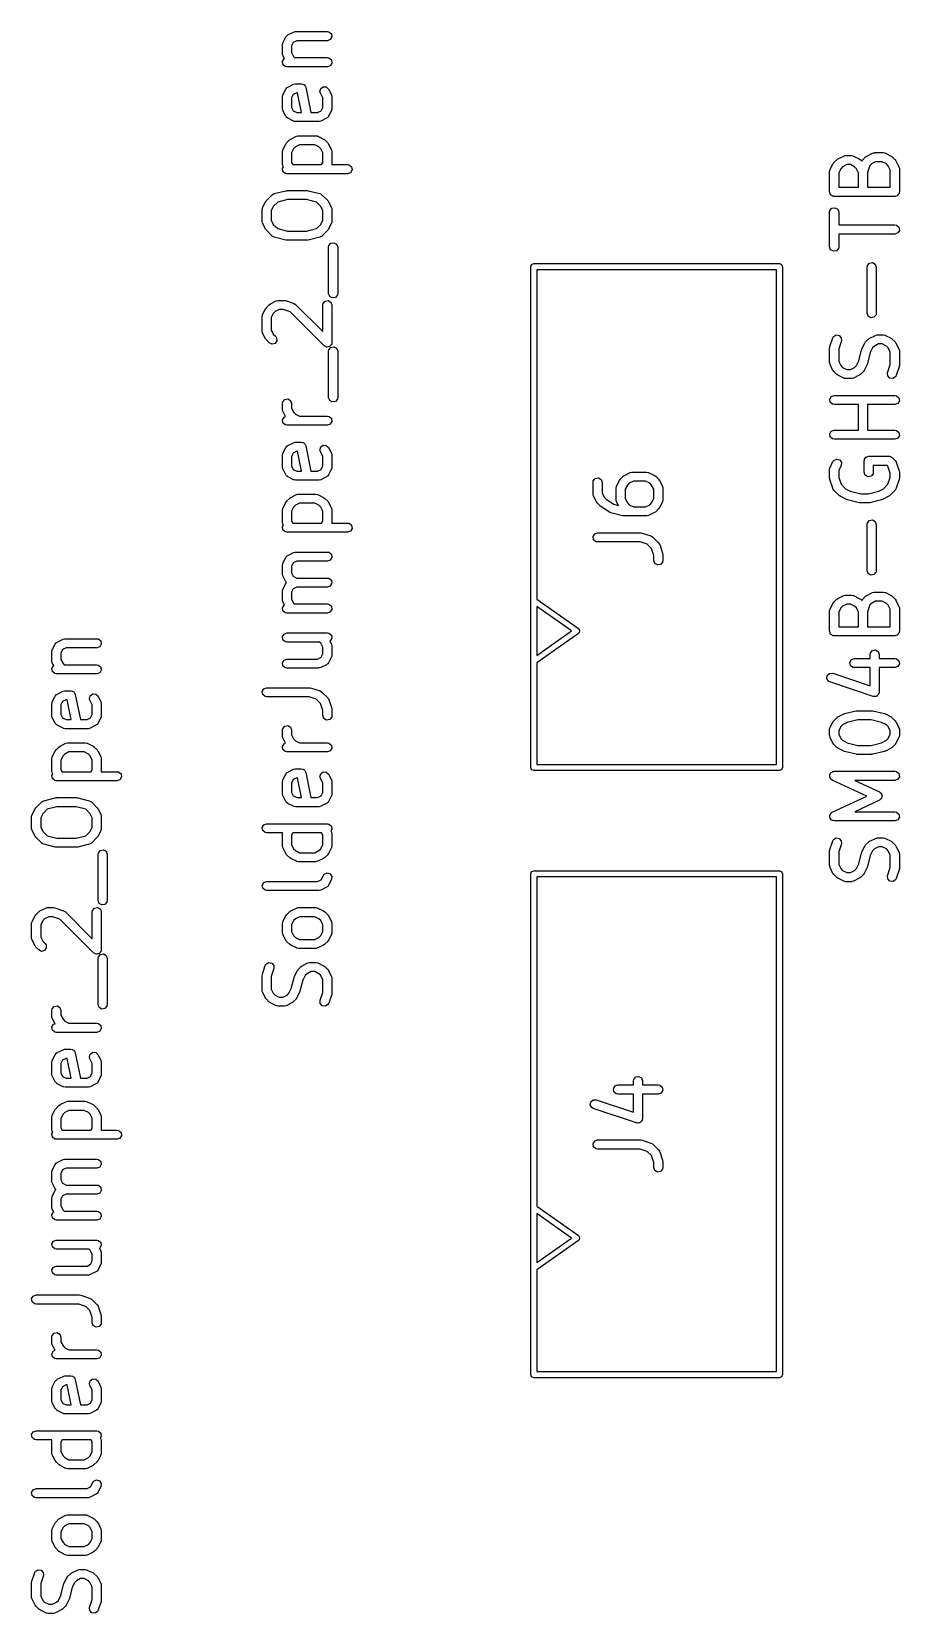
# Model space of a CAD drawing. Extents: x 0.49 to 1.05, y -0.06 to 0.96.
import ezdxf

# ---------------------------------------------------------------- set-up
doc = ezdxf.new("R2010")
doc.units = 0
doc.header["$MEASUREMENT"] = 0
doc.layers.add('BLACK', color=7, linetype='CONTINUOUS')

msp = doc.modelspace()

# ---------------------------------------------------------------- linework, layer by layer
at = {"layer": 'BLACK', "linetype": 'CONTINUOUS'}
for p, q in [((0.6552, 0.9642), (0.6561, 0.9645)), ((0.6561, 0.9645), (0.6563, 0.9644)), ((0.6563, 0.9644), (0.6565, 0.9645)), ((0.6565, 0.9645), (0.6771, 0.9645)), ((0.6771, 0.9645), (0.6781, 0.9643)), ((0.6781, 0.9643), (0.6797, 0.963)), ((0.6479, 0.9559), (0.6481, 0.9569)), ((0.6479, 0.9503), (0.6479, 0.9559)), ((0.6481, 0.9569), (0.6482, 0.957)), ((0.6482, 0.9572), (0.6501, 0.961)), ((0.6482, 0.957), (0.6482, 0.9572)), ((0.6501, 0.961), (0.6507, 0.9618)), ((0.6507, 0.9618), (0.6511, 0.962)), ((0.6511, 0.962), (0.6514, 0.9623)), ((0.6514, 0.9623), (0.6552, 0.9642)), ((0.6549, 0.9574), (0.6538, 0.9552)), ((0.6538, 0.9552), (0.6538, 0.951)), ((0.6572, 0.9586), (0.6549, 0.9574)), ((0.6771, 0.9586), (0.6572, 0.9586)), ((0.679, 0.9593), (0.6771, 0.9586)), ((0.68, 0.961), (0.679, 0.9593)), ((0.6797, 0.963), (0.68, 0.961)), ((0.648, 0.9501), (0.6479, 0.9503)), ((0.6479, 0.9499), (0.648, 0.9501)), ((0.6482, 0.9489), (0.6479, 0.9499)), ((0.6479, 0.9452), (0.649, 0.9469)), ((0.6483, 0.9432), (0.6479, 0.9452)), ((0.6492, 0.947), (0.6482, 0.9489)), ((0.649, 0.9469), (0.6492, 0.947)), ((0.6538, 0.951), (0.6552, 0.9483)), ((0.6552, 0.9483), (0.6558, 0.9476)), ((0.6558, 0.9476), (0.6771, 0.9476)), ((0.6771, 0.9476), (0.6781, 0.9474)), ((0.6781, 0.9474), (0.6797, 0.9461)), ((0.68, 0.9441), (0.679, 0.9424)), ((0.6797, 0.9461), (0.68, 0.9441)), ((0.6498, 0.9419), (0.6483, 0.9432)), ((0.6509, 0.9417), (0.6498, 0.9419)), ((0.6771, 0.9417), (0.6509, 0.9417)), ((0.679, 0.9424), (0.6771, 0.9417)), ((0.6481, 0.9232), (0.6482, 0.9233)), ((0.6482, 0.9235), (0.6501, 0.9272)), ((0.6482, 0.9233), (0.6482, 0.9235)), ((0.6501, 0.9272), (0.6507, 0.928)), ((0.6507, 0.928), (0.6511, 0.9282)), ((0.6511, 0.9282), (0.6514, 0.9285)), ((0.6514, 0.9285), (0.6552, 0.9304)), ((0.6549, 0.9237), (0.6538, 0.9215)), ((0.6572, 0.9248), (0.6549, 0.9237)), ((0.6552, 0.9304), (0.6561, 0.9307)), ((0.6561, 0.9307), (0.6563, 0.9307)), ((0.6563, 0.9307), (0.6565, 0.9307)), ((0.6565, 0.9307), (0.6602, 0.9307)), ((0.6578, 0.9248), (0.6572, 0.9248)), ((0.6604, 0.912), (0.6578, 0.9248)), ((0.6602, 0.9307), (0.6612, 0.9305)), ((0.6612, 0.9305), (0.6616, 0.9302)), ((0.6616, 0.9302), (0.6621, 0.9301)), ((0.6621, 0.9301), (0.6624, 0.9296)), ((0.6624, 0.9296), (0.6628, 0.9292)), ((0.6628, 0.9292), (0.6629, 0.9288)), ((0.6629, 0.9288), (0.6631, 0.9284)), ((0.6631, 0.9284), (0.6664, 0.912)), ((0.6723, 0.9256), (0.6728, 0.9275)), ((0.6726, 0.9246), (0.6723, 0.9256)), ((0.6741, 0.9215), (0.6726, 0.9246)), ((0.6728, 0.9275), (0.6744, 0.9287)), ((0.6744, 0.9287), (0.6764, 0.9286)), ((0.6764, 0.9286), (0.6779, 0.9272)), ((0.6779, 0.9272), (0.6797, 0.9235)), ((0.6797, 0.9235), (0.68, 0.9225)), ((0.6479, 0.9221), (0.6481, 0.9232)), ((0.6479, 0.9146), (0.6479, 0.9221)), ((0.648, 0.9145), (0.6479, 0.9146)), ((0.6479, 0.9143), (0.648, 0.9145)), ((0.6482, 0.9133), (0.6479, 0.9143)), ((0.6501, 0.9096), (0.6482, 0.9133)), ((0.6538, 0.9215), (0.6538, 0.9153)), ((0.6538, 0.9153), (0.6549, 0.9131)), ((0.6549, 0.9131), (0.6572, 0.912)), ((0.6708, 0.912), (0.673, 0.9131)), ((0.673, 0.9131), (0.6741, 0.9153)), ((0.6741, 0.9153), (0.6741, 0.9215)), ((0.6797, 0.9133), (0.6779, 0.9096)), ((0.6798, 0.9135), (0.6797, 0.9133)), ((0.6799, 0.9136), (0.6798, 0.9135)), ((0.6801, 0.9146), (0.6799, 0.9136)), ((0.68, 0.9225), (0.68, 0.9223)), ((0.68, 0.9223), (0.6801, 0.9221)), ((0.6801, 0.9221), (0.6801, 0.9146)), ((0.6504, 0.9093), (0.6501, 0.9096)), ((0.6506, 0.9089), (0.6504, 0.9093)), ((0.6514, 0.9083), (0.6506, 0.9089)), ((0.6552, 0.9064), (0.6514, 0.9083)), ((0.6553, 0.9064), (0.6552, 0.9064)), ((0.6555, 0.9062), (0.6553, 0.9064)), ((0.6565, 0.9061), (0.6555, 0.9062)), ((0.6715, 0.9061), (0.6565, 0.9061)), ((0.6572, 0.912), (0.6604, 0.912)), ((0.6664, 0.912), (0.6708, 0.912)), ((0.6716, 0.9061), (0.6715, 0.9061)), ((0.6718, 0.9061), (0.6716, 0.9061)), ((0.6728, 0.9064), (0.6718, 0.9061)), ((0.6765, 0.9083), (0.6728, 0.9064)), ((0.6769, 0.9086), (0.6765, 0.9083)), ((0.6773, 0.9088), (0.6769, 0.9086)), ((0.6779, 0.9096), (0.6773, 0.9088)), ((0.6506, 0.8924), (0.6525, 0.8942)), ((0.6525, 0.8942), (0.6532, 0.8947)), ((0.6532, 0.8947), (0.6533, 0.8948)), ((0.6533, 0.8948), (0.657, 0.8967)), ((0.657, 0.8967), (0.658, 0.897)), ((0.658, 0.897), (0.6582, 0.8969)), ((0.6582, 0.8969), (0.6584, 0.897)), ((0.6584, 0.897), (0.6696, 0.897)), ((0.6696, 0.897), (0.6706, 0.8968)), ((0.6706, 0.8968), (0.6707, 0.8967)), ((0.6707, 0.8967), (0.6709, 0.8967)), ((0.6709, 0.8967), (0.6747, 0.8948)), ((0.6747, 0.8948), (0.6754, 0.8943)), ((0.6754, 0.8943), (0.6754, 0.8942)), ((0.6754, 0.8942), (0.6773, 0.8924)), ((0.6479, 0.8865), (0.6481, 0.8875)), ((0.6479, 0.879), (0.6479, 0.8865)), ((0.6481, 0.8875), (0.6482, 0.8877)), ((0.6482, 0.8878), (0.6501, 0.8916)), ((0.6482, 0.8877), (0.6482, 0.8878)), ((0.6501, 0.8916), (0.6506, 0.8923)), ((0.6506, 0.8923), (0.6506, 0.8924)), ((0.6552, 0.8885), (0.6538, 0.8858)), ((0.6538, 0.8858), (0.6538, 0.8797)), ((0.6564, 0.8897), (0.6552, 0.8885)), ((0.6591, 0.8911), (0.6564, 0.8897)), ((0.6689, 0.8911), (0.6591, 0.8911)), ((0.6716, 0.8897), (0.6689, 0.8911)), ((0.6728, 0.8885), (0.6716, 0.8897)), ((0.6741, 0.8858), (0.6728, 0.8885)), ((0.6741, 0.8797), (0.6741, 0.8858)), ((0.6773, 0.8924), (0.6778, 0.8916)), ((0.6778, 0.8916), (0.6779, 0.8916)), ((0.6779, 0.8916), (0.6797, 0.8878)), ((0.6797, 0.8878), (0.68, 0.8869)), ((0.68, 0.8869), (0.68, 0.8867)), ((0.68, 0.8867), (0.6801, 0.8865)), ((0.6801, 0.8865), (0.6801, 0.879)), ((1.0084, 0.8819), (1.0122, 0.8838)), ((1.0122, 0.8838), (1.0132, 0.8841)), ((1.0132, 0.8841), (1.0133, 0.884)), ((1.0133, 0.884), (1.0135, 0.8841)), ((1.0135, 0.8841), (1.0172, 0.8841)), ((1.0172, 0.8841), (1.0183, 0.8839)), ((1.0183, 0.8839), (1.0184, 0.8838)), ((1.0184, 0.8838), (1.0186, 0.8838)), ((1.0186, 0.8838), (1.0223, 0.8819)), ((1.0245, 0.8814), (1.0264, 0.8832)), ((1.0264, 0.8832), (1.0271, 0.8837)), ((1.0271, 0.8837), (1.0272, 0.8838)), ((1.0272, 0.8838), (1.0309, 0.8857)), ((1.0309, 0.8857), (1.0319, 0.8859)), ((1.0319, 0.8859), (1.0321, 0.8859)), ((1.0321, 0.8859), (1.0322, 0.886)), ((1.0322, 0.886), (1.0379, 0.886)), ((1.0379, 0.886), (1.0389, 0.8858)), ((1.0389, 0.8858), (1.039, 0.8857)), ((1.039, 0.8857), (1.0392, 0.8857)), ((1.0392, 0.8857), (1.0429, 0.8838)), ((1.0429, 0.8838), (1.0436, 0.8833)), ((1.0436, 0.8833), (1.0437, 0.8832)), ((1.0437, 0.8832), (1.0456, 0.8814)), ((0.648, 0.8789), (0.6479, 0.879)), ((0.6479, 0.8787), (0.648, 0.8789)), ((0.6482, 0.8777), (0.6479, 0.8787)), ((0.6479, 0.8758), (0.6486, 0.8769)), ((0.6483, 0.8738), (0.6479, 0.8758)), ((0.6486, 0.8769), (0.6482, 0.8777)), ((0.6498, 0.8725), (0.6483, 0.8738)), ((0.6509, 0.8723), (0.6498, 0.8725)), ((0.6902, 0.8723), (0.6509, 0.8723)), ((0.6538, 0.8797), (0.6546, 0.8782)), ((0.6546, 0.8782), (0.6734, 0.8782)), ((0.6734, 0.8782), (0.6741, 0.8797)), ((0.6801, 0.879), (0.6799, 0.8782)), ((0.6799, 0.8782), (0.6902, 0.8782)), ((0.6902, 0.8782), (0.6912, 0.8781)), ((0.6921, 0.873), (0.6902, 0.8723)), ((0.6912, 0.8781), (0.6928, 0.8768)), ((0.6931, 0.8748), (0.6921, 0.873)), ((0.6928, 0.8768), (0.6931, 0.8748)), ((1.003, 0.8736), (1.0032, 0.8747)), ((1.003, 0.8605), (1.003, 0.8736)), ((1.0032, 0.8747), (1.0033, 0.8748)), ((1.0033, 0.8748), (1.0034, 0.875)), ((1.0034, 0.875), (1.0052, 0.8787)), ((1.0052, 0.8787), (1.0058, 0.8794)), ((1.0058, 0.8795), (1.0077, 0.8814)), ((1.0058, 0.8794), (1.0058, 0.8795)), ((1.0077, 0.8814), (1.0084, 0.8819)), ((1.0084, 0.8819), (1.0084, 0.8819)), ((1.0103, 0.8756), (1.009, 0.8729)), ((1.009, 0.8729), (1.009, 0.8635)), ((1.0115, 0.8768), (1.0103, 0.8756)), ((1.0142, 0.8782), (1.0115, 0.8768)), ((1.0166, 0.8782), (1.0142, 0.8782)), ((1.0192, 0.8768), (1.0166, 0.8782)), ((1.0205, 0.8756), (1.0192, 0.8768)), ((1.0218, 0.8729), (1.0205, 0.8756)), ((1.0218, 0.8635), (1.0218, 0.8729)), ((1.0223, 0.8819), (1.023, 0.8814)), ((1.023, 0.8814), (1.0231, 0.8814)), ((1.0231, 0.8814), (1.024, 0.8805)), ((1.024, 0.8805), (1.0243, 0.8811)), ((1.0243, 0.8811), (1.0245, 0.8812)), ((1.0245, 0.8812), (1.0245, 0.8814)), ((1.0292, 0.8777), (1.0277, 0.8732)), ((1.0277, 0.8732), (1.0277, 0.8635)), ((1.0303, 0.8787), (1.0292, 0.8777)), ((1.0329, 0.8801), (1.0303, 0.8787)), ((1.0372, 0.8801), (1.0329, 0.8801)), ((1.0399, 0.8787), (1.0372, 0.8801)), ((1.0411, 0.8775), (1.0399, 0.8787)), ((1.0424, 0.8748), (1.0411, 0.8775)), ((1.0424, 0.8635), (1.0424, 0.8748)), ((1.0456, 0.8814), (1.0461, 0.8806)), ((1.0461, 0.8806), (1.0461, 0.8806)), ((1.0461, 0.8806), (1.048, 0.8768)), ((1.048, 0.8768), (1.0483, 0.8759)), ((1.0483, 0.8759), (1.0483, 0.8757)), ((1.0483, 0.8757), (1.0483, 0.8755)), ((1.0483, 0.8755), (1.0483, 0.8605)), ((1.009, 0.8635), (1.0218, 0.8635)), ((1.0277, 0.8635), (1.0424, 0.8635)), ((0.6351, 0.8504), (0.637, 0.8541)), ((0.637, 0.8541), (0.6375, 0.8548)), ((0.6375, 0.8549), (0.6413, 0.8586)), ((0.6375, 0.8548), (0.6375, 0.8549)), ((0.6413, 0.8586), (0.6421, 0.8592)), ((0.6449, 0.8539), (0.642, 0.851)), ((0.6421, 0.8592), (0.6424, 0.8592)), ((0.6424, 0.8592), (0.6426, 0.8594)), ((0.6426, 0.8594), (0.6501, 0.8613)), ((0.6512, 0.8555), (0.6449, 0.8539)), ((0.6501, 0.8613), (0.6507, 0.8613)), ((0.6507, 0.8613), (0.6509, 0.8614)), ((0.6509, 0.8614), (0.664, 0.8614)), ((0.6636, 0.8555), (0.6512, 0.8555)), ((0.67, 0.8539), (0.6636, 0.8555)), ((0.664, 0.8614), (0.6646, 0.8613)), ((0.6646, 0.8613), (0.6647, 0.8613)), ((0.6647, 0.8613), (0.6722, 0.8594)), ((0.6728, 0.851), (0.67, 0.8539)), ((0.6722, 0.8594), (0.6731, 0.859)), ((0.6731, 0.859), (0.6733, 0.8587)), ((0.6733, 0.8587), (0.6736, 0.8586)), ((0.6736, 0.8586), (0.6773, 0.8549)), ((0.6773, 0.8549), (0.6778, 0.8541)), ((0.6778, 0.8541), (0.6779, 0.8541)), ((0.6779, 0.8541), (0.6797, 0.8504)), ((1.0033, 0.8598), (1.003, 0.8605)), ((1.0034, 0.859), (1.0033, 0.8598)), ((1.0036, 0.8589), (1.0034, 0.859)), ((1.0037, 0.8586), (1.0036, 0.8589)), ((1.0044, 0.8582), (1.0037, 0.8586)), ((1.005, 0.8577), (1.0044, 0.8582)), ((1.0054, 0.8577), (1.005, 0.8577)), ((1.0055, 0.8576), (1.0054, 0.8577)), ((1.0056, 0.8576), (1.0055, 0.8576)), ((1.006, 0.8576), (1.0056, 0.8576)), ((1.0454, 0.8576), (1.006, 0.8576)), ((1.0461, 0.8578), (1.0454, 0.8576)), ((1.0469, 0.858), (1.0461, 0.8578)), ((1.047, 0.8582), (1.0469, 0.858)), ((1.0473, 0.8583), (1.047, 0.8582)), ((1.0476, 0.8589), (1.0473, 0.8583)), ((1.0481, 0.8595), (1.0476, 0.8589)), ((1.0482, 0.8599), (1.0481, 0.8595)), ((1.0483, 0.8605), (1.0482, 0.8601)), ((1.0482, 0.8601), (1.0483, 0.86)), ((1.0483, 0.86), (1.0482, 0.8599)), ((0.6348, 0.849), (0.635, 0.85)), ((0.6348, 0.8415), (0.6348, 0.849)), ((0.6348, 0.8414), (0.6348, 0.8415)), ((0.6348, 0.8412), (0.6348, 0.8414)), ((0.6351, 0.8402), (0.6348, 0.8412)), ((0.635, 0.85), (0.6351, 0.8502)), ((0.6351, 0.8502), (0.6351, 0.8504)), ((0.642, 0.851), (0.6407, 0.8483)), ((0.6407, 0.8483), (0.6407, 0.8422)), ((0.6407, 0.8422), (0.642, 0.8395)), ((0.6741, 0.8483), (0.6728, 0.851)), ((0.6728, 0.8395), (0.6741, 0.8422)), ((0.6741, 0.8422), (0.6741, 0.8483)), ((0.6797, 0.8504), (0.68, 0.8494)), ((0.6801, 0.8415), (0.6799, 0.8405)), ((0.68, 0.8494), (0.68, 0.8492)), ((0.68, 0.8492), (0.6801, 0.849)), ((0.6801, 0.849), (0.6801, 0.8415)), ((1.003, 0.8474), (1.0032, 0.8484)), ((1.003, 0.8249), (1.003, 0.8474)), ((1.0032, 0.8484), (1.0045, 0.85)), ((1.0045, 0.85), (1.0065, 0.8503)), ((1.0065, 0.8503), (1.0083, 0.8493)), ((1.0083, 0.8493), (1.009, 0.8474)), ((1.009, 0.8474), (1.009, 0.8391)), ((0.637, 0.8365), (0.6351, 0.8402)), ((0.637, 0.8364), (0.637, 0.8365)), ((0.6375, 0.8357), (0.637, 0.8364)), ((0.6413, 0.8319), (0.6375, 0.8357)), ((0.6415, 0.8318), (0.6413, 0.8319)), ((0.6417, 0.8316), (0.6415, 0.8318)), ((0.6426, 0.8312), (0.6417, 0.8316)), ((0.642, 0.8395), (0.6449, 0.8367)), ((0.6501, 0.8293), (0.6426, 0.8312)), ((0.6449, 0.8367), (0.6512, 0.8351)), ((0.6512, 0.8351), (0.6636, 0.8351)), ((0.6636, 0.8351), (0.67, 0.8367)), ((0.6722, 0.8312), (0.6647, 0.8293)), ((0.67, 0.8367), (0.6728, 0.8395)), ((0.6724, 0.8313), (0.6722, 0.8312)), ((0.6727, 0.8314), (0.6724, 0.8313)), ((0.6736, 0.8319), (0.6727, 0.8314)), ((0.6773, 0.8357), (0.6736, 0.8319)), ((0.6779, 0.8365), (0.6773, 0.8358)), ((0.6773, 0.8358), (0.6773, 0.8357)), ((0.6797, 0.8402), (0.6779, 0.8365)), ((0.6798, 0.8404), (0.6797, 0.8402)), ((0.6799, 0.8405), (0.6798, 0.8404)), ((1.009, 0.8391), (1.0454, 0.8391)), ((1.0454, 0.8332), (1.009, 0.8332)), ((1.009, 0.8332), (1.009, 0.8249)), ((1.0454, 0.8391), (1.0464, 0.8389)), ((1.0473, 0.8339), (1.0454, 0.8332)), ((1.0464, 0.8389), (1.0479, 0.8376)), ((1.0483, 0.8356), (1.0473, 0.8339)), ((1.0479, 0.8376), (1.0483, 0.8356)), ((0.6503, 0.8293), (0.6501, 0.8293)), ((0.6509, 0.8292), (0.6503, 0.8293)), ((0.664, 0.8292), (0.6509, 0.8292)), ((0.6641, 0.8293), (0.664, 0.8292)), ((0.6647, 0.8293), (0.6641, 0.8293)), ((0.6779, 0.8247), (0.6781, 0.8257)), ((0.6779, 0.7947), (0.6779, 0.8247)), ((0.6781, 0.8257), (0.6794, 0.8272)), ((0.6794, 0.8272), (0.6814, 0.8276)), ((0.6814, 0.8276), (0.6831, 0.8266)), ((0.6831, 0.8266), (0.6838, 0.8247)), ((0.6838, 0.8247), (0.6838, 0.7947)), ((1.0037, 0.823), (1.003, 0.8249)), ((1.0055, 0.822), (1.0037, 0.823)), ((1.0075, 0.8223), (1.0055, 0.822)), ((1.0088, 0.8239), (1.0075, 0.8223)), ((1.009, 0.8249), (1.0088, 0.8239)), ((0.8091, 0.812), (0.8096, 0.8134)), ((0.8091, 0.4872), (0.8091, 0.812)), ((0.8096, 0.8134), (0.811, 0.814)), ((0.811, 0.814), (0.9705, 0.814)), ((0.9705, 0.814), (0.9719, 0.8134)), ((0.9719, 0.8134), (0.9724, 0.812)), ((0.9724, 0.812), (0.9724, 0.4872)), ((1.0274, 0.8118), (1.0276, 0.8128)), ((1.0274, 0.7818), (1.0274, 0.8118)), ((1.0276, 0.8128), (1.0289, 0.8143)), ((1.0289, 0.8143), (1.0309, 0.8147)), ((1.0309, 0.8147), (1.0326, 0.8137)), ((1.0326, 0.8137), (1.0333, 0.8118)), ((1.0333, 0.8118), (1.0333, 0.7818)), ((0.813, 0.81), (0.813, 0.5965)), ((0.9685, 0.81), (0.813, 0.81)), ((0.9685, 0.4892), (0.9685, 0.81)), ((0.6439, 0.7898), (0.6449, 0.7901)), ((0.6449, 0.7901), (0.6451, 0.7901)), ((0.6451, 0.7901), (0.6452, 0.7901)), ((0.6452, 0.7901), (0.649, 0.7901)), ((0.649, 0.7901), (0.6499, 0.79)), ((0.6499, 0.79), (0.6499, 0.79)), ((0.6499, 0.79), (0.6555, 0.7881)), ((0.6756, 0.7897), (0.6776, 0.7901)), ((0.6776, 0.7901), (0.6794, 0.7891)), ((0.6786, 0.7928), (0.6779, 0.7947)), ((0.6803, 0.7918), (0.6786, 0.7928)), ((0.6823, 0.7921), (0.6803, 0.7918)), ((0.6836, 0.7937), (0.6823, 0.7921)), ((0.6838, 0.7947), (0.6836, 0.7937)), ((0.6348, 0.7797), (0.635, 0.7807)), ((0.6348, 0.7703), (0.6348, 0.7797)), ((0.635, 0.7807), (0.6351, 0.7808)), ((0.6351, 0.781), (0.637, 0.7847)), ((0.6351, 0.7808), (0.6351, 0.781)), ((0.637, 0.7847), (0.6375, 0.7854)), ((0.6375, 0.7855), (0.6394, 0.7874)), ((0.6375, 0.7854), (0.6375, 0.7855)), ((0.6394, 0.7874), (0.6401, 0.7879)), ((0.6401, 0.7879), (0.6402, 0.7879)), ((0.6402, 0.7879), (0.6439, 0.7898)), ((0.642, 0.7817), (0.6407, 0.779)), ((0.6432, 0.7829), (0.642, 0.7817)), ((0.6459, 0.7842), (0.6432, 0.7829)), ((0.6485, 0.7842), (0.6459, 0.7842)), ((0.653, 0.7827), (0.6485, 0.7842)), ((0.675, 0.7607), (0.653, 0.7827)), ((0.6555, 0.7881), (0.6564, 0.7876)), ((0.6564, 0.7876), (0.6565, 0.7875)), ((0.6565, 0.7875), (0.6567, 0.7874)), ((0.6567, 0.7874), (0.6741, 0.7699)), ((0.6741, 0.7872), (0.6743, 0.7882)), ((0.6741, 0.7699), (0.6741, 0.7872)), ((0.6743, 0.7882), (0.6756, 0.7897)), ((0.6794, 0.7891), (0.6801, 0.7872)), ((0.6801, 0.7872), (0.6801, 0.7628)), ((1.0281, 0.7799), (1.0274, 0.7818)), ((1.0299, 0.7789), (1.0281, 0.7799)), ((1.0332, 0.7808), (1.0318, 0.7792)), ((1.0333, 0.7818), (1.0332, 0.7808)), ((0.6348, 0.7701), (0.6348, 0.7703)), ((0.6348, 0.77), (0.6348, 0.7701)), ((0.6351, 0.769), (0.6348, 0.77)), ((0.6407, 0.779), (0.6407, 0.771)), ((0.6407, 0.771), (0.642, 0.7683)), ((1.0318, 0.7792), (1.0299, 0.7789)), ((0.637, 0.7652), (0.6351, 0.769)), ((0.6375, 0.7645), (0.637, 0.7652)), ((0.637, 0.7652), (0.637, 0.7652)), ((0.6394, 0.7626), (0.6375, 0.7645)), ((0.6412, 0.7617), (0.6394, 0.7626)), ((0.6432, 0.7622), (0.6412, 0.7617)), ((0.642, 0.7683), (0.6436, 0.7668)), ((0.6443, 0.7639), (0.6432, 0.7622)), ((0.6436, 0.7668), (0.6442, 0.7659)), ((0.6442, 0.7659), (0.6443, 0.7639)), ((0.6758, 0.7603), (0.675, 0.7607)), ((0.6766, 0.7599), (0.6758, 0.7603)), ((0.6767, 0.7599), (0.6766, 0.7599)), ((0.6768, 0.7599), (0.6767, 0.7599)), ((0.6777, 0.7601), (0.6768, 0.7599)), ((0.6786, 0.7602), (0.6777, 0.7601)), ((0.6781, 0.7582), (0.6794, 0.7597)), ((0.6787, 0.7603), (0.6786, 0.7602)), ((0.6788, 0.7604), (0.6787, 0.7603)), ((0.6793, 0.7611), (0.6788, 0.7604)), ((0.6799, 0.7618), (0.6793, 0.7611)), ((0.6794, 0.7597), (0.6814, 0.7601)), ((0.6801, 0.7628), (0.6799, 0.7622)), ((0.6799, 0.7622), (0.68, 0.762)), ((0.68, 0.762), (0.6799, 0.762)), ((0.6799, 0.762), (0.6799, 0.7618)), ((0.6814, 0.7601), (0.6831, 0.7591)), ((1.003, 0.7593), (1.0032, 0.7601)), ((1.003, 0.7499), (1.003, 0.7593)), ((1.0032, 0.7602), (1.0051, 0.7658)), ((1.0032, 0.7601), (1.0032, 0.7602)), ((1.0051, 0.7658), (1.0056, 0.7667)), ((1.0056, 0.7667), (1.0073, 0.7678)), ((1.0073, 0.7678), (1.0093, 0.7675)), ((1.0107, 0.764), (1.009, 0.7588)), ((1.0093, 0.7675), (1.0106, 0.766)), ((1.0106, 0.766), (1.0107, 0.764)), ((1.024, 0.7587), (1.0259, 0.7625)), ((1.0259, 0.7625), (1.0264, 0.7632)), ((1.0264, 0.7632), (1.0283, 0.7651)), ((1.0264, 0.7632), (1.0264, 0.7632)), ((1.0283, 0.7651), (1.029, 0.7656)), ((1.029, 0.7656), (1.0291, 0.7657)), ((1.0291, 0.7657), (1.0328, 0.7675)), ((1.0309, 0.7594), (1.0294, 0.7564)), ((1.0321, 0.7606), (1.0309, 0.7594)), ((1.0348, 0.762), (1.0321, 0.7606)), ((1.0328, 0.7675), (1.0338, 0.7678)), ((1.0338, 0.7678), (1.0339, 0.7678)), ((1.0339, 0.7678), (1.0341, 0.7679)), ((1.0341, 0.7679), (1.0379, 0.7679)), ((1.0372, 0.762), (1.0348, 0.762)), ((1.0399, 0.7606), (1.0372, 0.762)), ((1.0379, 0.7679), (1.0389, 0.7677)), ((1.0389, 0.7677), (1.039, 0.7676)), ((1.039, 0.7676), (1.0392, 0.7675)), ((1.0392, 0.7675), (1.0429, 0.7657)), ((1.0411, 0.7594), (1.0399, 0.7606)), ((1.0424, 0.7567), (1.0411, 0.7594)), ((1.0429, 0.7657), (1.0436, 0.7651)), ((1.0436, 0.7651), (1.0437, 0.7651)), ((1.0437, 0.7651), (1.0456, 0.7632)), ((1.0456, 0.7632), (1.0461, 0.7625)), ((1.0461, 0.7625), (1.0461, 0.7625)), ((1.0461, 0.7625), (1.048, 0.7587)), ((0.6779, 0.7572), (0.6781, 0.7582)), ((0.6779, 0.7272), (0.6779, 0.7572)), ((0.6831, 0.7591), (0.6838, 0.7572)), ((0.6838, 0.7572), (0.6838, 0.7272)), ((1.0031, 0.7497), (1.003, 0.7499)), ((1.0031, 0.7496), (1.0031, 0.7497)), ((1.0034, 0.7486), (1.0031, 0.7496)), ((1.009, 0.7588), (1.009, 0.7506)), ((1.009, 0.7506), (1.0103, 0.7479)), ((1.0205, 0.7479), (1.022, 0.7509)), ((1.022, 0.7509), (1.0238, 0.7581)), ((1.0238, 0.7581), (1.024, 0.7586)), ((1.024, 0.7586), (1.024, 0.7587)), ((1.0276, 0.7492), (1.0274, 0.7487)), ((1.0294, 0.7564), (1.0276, 0.7492)), ((1.0424, 0.7485), (1.0424, 0.7567)), ((1.048, 0.7587), (1.0483, 0.7577)), ((1.0483, 0.7577), (1.0483, 0.7576)), ((1.0483, 0.7576), (1.0483, 0.7574)), ((1.0483, 0.7574), (1.0483, 0.748)), ((1.0052, 0.7448), (1.0034, 0.7486)), ((1.0053, 0.7448), (1.0052, 0.7448)), ((1.0058, 0.7441), (1.0053, 0.7448)), ((1.0077, 0.7422), (1.0058, 0.7441)), ((1.0084, 0.7416), (1.0077, 0.7422)), ((1.0077, 0.7422), (1.0077, 0.7422)), ((1.0122, 0.7398), (1.0084, 0.7416)), ((1.0103, 0.7479), (1.0115, 0.7467)), ((1.0115, 0.7467), (1.0142, 0.7454)), ((1.0124, 0.7397), (1.0122, 0.7398)), ((1.0125, 0.7396), (1.0124, 0.7397)), ((1.0135, 0.7395), (1.0125, 0.7396)), ((1.0172, 0.7395), (1.0135, 0.7395)), ((1.0142, 0.7454), (1.0166, 0.7454)), ((1.0166, 0.7454), (1.0192, 0.7467)), ((1.0174, 0.7395), (1.0172, 0.7395)), ((1.0176, 0.7395), (1.0174, 0.7395)), ((1.0186, 0.7398), (1.0176, 0.7395)), ((1.0223, 0.7416), (1.0186, 0.7398)), ((1.0192, 0.7467), (1.0205, 0.7479)), ((1.0224, 0.7417), (1.0223, 0.7416)), ((1.0231, 0.7422), (1.0224, 0.7417)), ((1.025, 0.7441), (1.0231, 0.7422)), ((1.0255, 0.7448), (1.025, 0.7441)), ((1.025, 0.7441), (1.025, 0.7441)), ((1.0274, 0.7486), (1.0255, 0.7448)), ((1.0274, 0.7487), (1.0274, 0.7486)), ((1.0407, 0.7433), (1.0424, 0.7485)), ((1.0408, 0.7413), (1.0407, 0.7433)), ((1.0421, 0.7398), (1.0408, 0.7413)), ((1.0441, 0.7395), (1.0421, 0.7398)), ((1.0458, 0.7406), (1.0441, 0.7395)), ((1.0463, 0.7415), (1.0458, 0.7406)), ((1.0482, 0.7471), (1.0463, 0.7415)), ((1.0483, 0.748), (1.0482, 0.7472)), ((1.0482, 0.7472), (1.0482, 0.7471)), ((1.0041, 0.7278), (1.006, 0.7285)), ((1.006, 0.7285), (1.0454, 0.7285)), ((1.0454, 0.7285), (1.0464, 0.7283)), ((1.0464, 0.7283), (1.0479, 0.727)), ((0.6479, 0.7234), (0.6481, 0.7244)), ((0.6479, 0.7197), (0.6479, 0.7234)), ((0.648, 0.7195), (0.6479, 0.7197)), ((0.6479, 0.7193), (0.648, 0.7195)), ((0.6482, 0.7184), (0.6479, 0.7193)), ((0.6481, 0.7244), (0.6494, 0.726)), ((0.65, 0.7148), (0.6482, 0.7184)), ((0.6494, 0.726), (0.6514, 0.7263)), ((0.6514, 0.7263), (0.6531, 0.7253)), ((0.6531, 0.7253), (0.6538, 0.7234)), ((0.6538, 0.7234), (0.6538, 0.7204)), ((0.6538, 0.7204), (0.6552, 0.7177)), ((0.6786, 0.7253), (0.6779, 0.7272)), ((0.6803, 0.7243), (0.6786, 0.7253)), ((0.6823, 0.7246), (0.6803, 0.7243)), ((0.6836, 0.7262), (0.6823, 0.7246)), ((0.6838, 0.7272), (0.6836, 0.7262)), ((1.0031, 0.726), (1.0041, 0.7278)), ((1.0034, 0.7241), (1.0031, 0.726)), ((1.005, 0.7228), (1.0034, 0.7241)), ((1.006, 0.7226), (1.005, 0.7228)), ((1.0218, 0.7226), (1.006, 0.7226)), ((1.0218, 0.706), (1.0218, 0.7226)), ((1.0454, 0.7226), (1.0277, 0.7226)), ((1.0277, 0.7226), (1.0277, 0.706)), ((1.0473, 0.7233), (1.0454, 0.7226)), ((1.0483, 0.725), (1.0473, 0.7233)), ((1.0479, 0.727), (1.0483, 0.725)), ((0.6479, 0.7127), (0.649, 0.7144)), ((0.6483, 0.7107), (0.6479, 0.7127)), ((0.6498, 0.7094), (0.6483, 0.7107)), ((0.649, 0.7144), (0.65, 0.7148)), ((0.6509, 0.7092), (0.6498, 0.7094)), ((0.6771, 0.7092), (0.6509, 0.7092)), ((0.6552, 0.7177), (0.6564, 0.7165)), ((0.6564, 0.7165), (0.6591, 0.7151)), ((0.6591, 0.7151), (0.6771, 0.7151)), ((0.6771, 0.7151), (0.6781, 0.7149)), ((0.679, 0.7099), (0.6771, 0.7092)), ((0.6781, 0.7149), (0.6797, 0.7137)), ((0.68, 0.7117), (0.679, 0.7099)), ((0.6797, 0.7137), (0.68, 0.7117)), ((0.6514, 0.6961), (0.6552, 0.6979)), ((0.6552, 0.6979), (0.6561, 0.6982)), ((0.6561, 0.6982), (0.6563, 0.6982)), ((0.6563, 0.6982), (0.6565, 0.6983)), ((0.6565, 0.6983), (0.6602, 0.6983)), ((0.6602, 0.6983), (0.6612, 0.6981)), ((0.6612, 0.6981), (0.6616, 0.6978)), ((0.6616, 0.6978), (0.6621, 0.6976)), ((0.6621, 0.6976), (0.6624, 0.6971)), ((1.0031, 0.7036), (1.0041, 0.7053)), ((1.0034, 0.7016), (1.0031, 0.7036)), ((1.005, 0.7003), (1.0034, 0.7016)), ((1.0041, 0.7053), (1.006, 0.706)), ((1.006, 0.7001), (1.005, 0.7003)), ((1.006, 0.706), (1.0218, 0.706)), ((1.0454, 0.7001), (1.006, 0.7001)), ((1.0277, 0.706), (1.0454, 0.706)), ((1.0454, 0.706), (1.0464, 0.7058)), ((1.0473, 0.7008), (1.0454, 0.7001)), ((1.0464, 0.7058), (1.0479, 0.7045)), ((1.0483, 0.7025), (1.0473, 0.7008)), ((1.0479, 0.7045), (1.0483, 0.7025)), ((0.6479, 0.6897), (0.6481, 0.6907)), ((0.6479, 0.6822), (0.6479, 0.6897)), ((0.6481, 0.6907), (0.6482, 0.6908)), ((0.6482, 0.691), (0.6501, 0.6947)), ((0.6482, 0.6908), (0.6482, 0.691)), ((0.6501, 0.6947), (0.6507, 0.6956)), ((0.6507, 0.6956), (0.6511, 0.6957)), ((0.6511, 0.6957), (0.6514, 0.6961)), ((0.6549, 0.6912), (0.6538, 0.689)), ((0.6538, 0.689), (0.6538, 0.6829)), ((0.6572, 0.6923), (0.6549, 0.6912)), ((0.6578, 0.6923), (0.6572, 0.6923)), ((0.6604, 0.6795), (0.6578, 0.6923)), ((0.6624, 0.6971), (0.6628, 0.6968)), ((0.6628, 0.6968), (0.6629, 0.6963)), ((0.6629, 0.6963), (0.6631, 0.6959)), ((0.6631, 0.6959), (0.6664, 0.6795)), ((0.6723, 0.6931), (0.6728, 0.6951)), ((0.6726, 0.6921), (0.6723, 0.6931)), ((0.6741, 0.689), (0.6726, 0.6921)), ((0.6728, 0.6951), (0.6744, 0.6963)), ((0.6741, 0.6829), (0.6741, 0.689)), ((0.6744, 0.6963), (0.6764, 0.6961)), ((0.6764, 0.6961), (0.6779, 0.6947)), ((0.6779, 0.6947), (0.6797, 0.691)), ((0.6797, 0.691), (0.68, 0.69)), ((0.68, 0.69), (0.68, 0.6898)), ((0.68, 0.6898), (0.6801, 0.6897)), ((0.6801, 0.6897), (0.6801, 0.6822)), ((1.0257, 0.6872), (1.0262, 0.6878)), ((1.0262, 0.6878), (1.0266, 0.6884)), ((1.0266, 0.6884), (1.0269, 0.6885)), ((1.0269, 0.6885), (1.027, 0.6887)), ((1.027, 0.6887), (1.0278, 0.6889)), ((1.0278, 0.6889), (1.0285, 0.6891)), ((1.0285, 0.6891), (1.0416, 0.6891)), ((1.0416, 0.6891), (1.0418, 0.6891)), ((1.0418, 0.6891), (1.0419, 0.6891)), ((1.0419, 0.6891), (1.042, 0.6891)), ((1.042, 0.6891), (1.0426, 0.6889)), ((1.0426, 0.6889), (1.0431, 0.6885)), ((1.0431, 0.6885), (1.0437, 0.6883)), ((1.0437, 0.6883), (1.0456, 0.6864)), ((0.648, 0.682), (0.6479, 0.6822)), ((0.6479, 0.6818), (0.648, 0.682)), ((0.6482, 0.6809), (0.6479, 0.6818)), ((0.6501, 0.6771), (0.6482, 0.6809)), ((0.6504, 0.6768), (0.6501, 0.6771)), ((0.6538, 0.6829), (0.6549, 0.6806)), ((0.6549, 0.6806), (0.6572, 0.6795)), ((0.6572, 0.6795), (0.6604, 0.6795)), ((0.6664, 0.6795), (0.6708, 0.6795)), ((0.6708, 0.6795), (0.673, 0.6806)), ((0.673, 0.6806), (0.6741, 0.6829)), ((0.6779, 0.6771), (0.6773, 0.6763)), ((0.6797, 0.6809), (0.6779, 0.6771)), ((0.6798, 0.681), (0.6797, 0.6809)), ((0.6799, 0.6812), (0.6798, 0.681)), ((0.6801, 0.6822), (0.6799, 0.6812)), ((0.8699, 0.6766), (0.8736, 0.6785)), ((0.8736, 0.6785), (0.8746, 0.6788)), ((0.8746, 0.6788), (0.8748, 0.6787)), ((0.8748, 0.6787), (0.875, 0.6788)), ((0.875, 0.6788), (0.8843, 0.6788)), ((0.8843, 0.6788), (0.8853, 0.6786)), ((0.8853, 0.6786), (0.8855, 0.6785)), ((0.8855, 0.6785), (0.8856, 0.6785)), ((0.8856, 0.6785), (0.8894, 0.6766)), ((1.003, 0.6805), (1.0032, 0.6815)), ((1.003, 0.6749), (1.003, 0.6805)), ((1.0032, 0.6815), (1.0033, 0.6817)), ((1.0033, 0.6817), (1.0034, 0.6819)), ((1.0034, 0.6819), (1.0052, 0.6856)), ((1.0052, 0.6856), (1.0058, 0.6864)), ((1.0058, 0.6864), (1.0077, 0.6872)), ((1.0077, 0.6872), (1.0096, 0.6867)), ((1.0105, 0.683), (1.009, 0.6798)), ((1.009, 0.6798), (1.009, 0.6754)), ((1.0096, 0.6867), (1.0108, 0.685)), ((1.0108, 0.685), (1.0105, 0.683)), ((1.0255, 0.6862), (1.0256, 0.6865)), ((1.0255, 0.6787), (1.0255, 0.6862)), ((1.0262, 0.6768), (1.0255, 0.6787)), ((1.0256, 0.6868), (1.0257, 0.6872)), ((1.0256, 0.6867), (1.0256, 0.6868)), ((1.0256, 0.6865), (1.0256, 0.6867)), ((1.0313, 0.6777), (1.03, 0.6761)), ((1.0314, 0.6787), (1.0313, 0.6777)), ((1.0404, 0.6832), (1.0314, 0.6832)), ((1.0314, 0.6832), (1.0314, 0.6787)), ((1.0409, 0.6827), (1.0404, 0.6832)), ((1.0424, 0.6782), (1.0409, 0.6827)), ((1.0424, 0.6754), (1.0424, 0.6782)), ((1.0456, 0.6864), (1.0462, 0.6855)), ((1.0462, 0.6855), (1.0462, 0.6854)), ((1.0462, 0.6854), (1.0463, 0.6852)), ((1.0463, 0.6852), (1.0482, 0.6796)), ((1.0482, 0.6796), (1.0483, 0.6787)), ((1.0483, 0.6787), (1.0483, 0.6787)), ((1.0483, 0.6787), (1.0483, 0.6749)), ((0.6506, 0.6764), (0.6504, 0.6768)), ((0.6514, 0.6758), (0.6506, 0.6764)), ((0.6552, 0.6739), (0.6514, 0.6758)), ((0.6553, 0.6739), (0.6552, 0.6739)), ((0.6555, 0.6738), (0.6553, 0.6739)), ((0.6565, 0.6736), (0.6555, 0.6738)), ((0.6715, 0.6736), (0.6565, 0.6736)), ((0.6716, 0.6737), (0.6715, 0.6736)), ((0.6718, 0.6736), (0.6716, 0.6737)), ((0.6728, 0.6739), (0.6718, 0.6736)), ((0.6765, 0.6758), (0.6728, 0.6739)), ((0.6769, 0.6761), (0.6765, 0.6758)), ((0.6773, 0.6763), (0.6769, 0.6761)), ((0.8495, 0.6721), (0.8497, 0.6731)), ((0.8495, 0.6646), (0.8495, 0.6721)), ((0.8497, 0.6731), (0.851, 0.6747)), ((0.851, 0.6747), (0.853, 0.675)), ((0.853, 0.675), (0.8547, 0.674)), ((0.8547, 0.674), (0.8554, 0.6721)), ((0.8554, 0.6721), (0.8554, 0.6653)), ((0.8645, 0.6684), (0.8647, 0.6694)), ((0.8645, 0.6609), (0.8645, 0.6684)), ((0.8647, 0.6694), (0.8648, 0.6695)), ((0.8648, 0.6697), (0.8667, 0.6734)), ((0.8648, 0.6695), (0.8648, 0.6697)), ((0.8667, 0.6734), (0.8672, 0.6741)), ((0.8672, 0.6742), (0.8691, 0.6761)), ((0.8672, 0.6741), (0.8672, 0.6742)), ((0.8691, 0.6761), (0.8698, 0.6766)), ((0.8698, 0.6766), (0.8699, 0.6766)), ((0.8718, 0.6704), (0.8704, 0.6677)), ((0.8704, 0.6677), (0.8704, 0.6616)), ((0.873, 0.6716), (0.8718, 0.6704)), ((0.8757, 0.6729), (0.873, 0.6716)), ((0.8836, 0.6729), (0.8757, 0.6729)), ((0.8863, 0.6716), (0.8836, 0.6729)), ((0.8875, 0.6704), (0.8863, 0.6716)), ((0.8889, 0.6677), (0.8875, 0.6704)), ((0.8889, 0.6616), (0.8889, 0.6677)), ((0.8894, 0.6766), (0.8901, 0.6761)), ((0.8901, 0.6761), (0.8902, 0.6761)), ((0.8902, 0.6761), (0.892, 0.6742)), ((0.892, 0.6742), (0.8925, 0.6735)), ((0.8925, 0.6735), (0.8926, 0.6734)), ((0.8926, 0.6734), (0.8945, 0.6697)), ((0.8945, 0.6697), (0.8948, 0.6687)), ((0.8948, 0.6687), (0.8947, 0.6685)), ((0.8947, 0.6685), (0.8948, 0.6684)), ((0.8948, 0.6684), (0.8948, 0.6609)), ((1.0031, 0.6749), (1.003, 0.6749)), ((1.0032, 0.674), (1.0031, 0.6749)), ((1.0051, 0.6684), (1.0032, 0.674)), ((1.0052, 0.6682), (1.0051, 0.6684)), ((1.0052, 0.668), (1.0052, 0.6682)), ((1.0058, 0.6672), (1.0052, 0.668)), ((1.0095, 0.6635), (1.0058, 0.6672)), ((1.009, 0.6754), (1.0105, 0.6709)), ((1.0105, 0.6709), (1.0134, 0.668)), ((1.0134, 0.668), (1.0164, 0.6665)), ((1.028, 0.6758), (1.0262, 0.6768)), ((1.03, 0.6761), (1.028, 0.6758)), ((1.035, 0.6665), (1.038, 0.668)), ((1.038, 0.668), (1.0409, 0.6709)), ((1.0409, 0.6709), (1.0424, 0.6754)), ((1.0456, 0.6672), (1.0418, 0.6635)), ((1.0457, 0.6674), (1.0456, 0.6672)), ((1.0458, 0.6675), (1.0457, 0.6674)), ((1.0463, 0.6684), (1.0458, 0.6675)), ((1.0482, 0.674), (1.0463, 0.6684)), ((1.0483, 0.6749), (1.0482, 0.674)), ((1.0482, 0.674), (1.0482, 0.674)), ((0.6482, 0.6554), (0.6501, 0.6591)), ((0.6501, 0.6591), (0.6506, 0.6598)), ((0.6506, 0.6599), (0.6525, 0.6618)), ((0.6506, 0.6598), (0.6506, 0.6599)), ((0.6525, 0.6618), (0.6532, 0.6623)), ((0.6532, 0.6623), (0.6533, 0.6623)), ((0.6533, 0.6623), (0.657, 0.6642)), ((0.6564, 0.6573), (0.6552, 0.6561)), ((0.6591, 0.6586), (0.6564, 0.6573)), ((0.657, 0.6642), (0.658, 0.6645)), ((0.658, 0.6645), (0.6582, 0.6644)), ((0.6582, 0.6644), (0.6584, 0.6645)), ((0.6584, 0.6645), (0.6696, 0.6645)), ((0.6689, 0.6586), (0.6591, 0.6586)), ((0.6716, 0.6573), (0.6689, 0.6586)), ((0.6696, 0.6645), (0.6706, 0.6643)), ((0.6706, 0.6643), (0.6707, 0.6642)), ((0.6707, 0.6642), (0.6709, 0.6642)), ((0.6709, 0.6642), (0.6747, 0.6623)), ((0.6728, 0.6561), (0.6716, 0.6573)), ((0.6747, 0.6623), (0.6754, 0.6618)), ((0.6754, 0.6618), (0.6754, 0.6618)), ((0.6754, 0.6618), (0.6773, 0.6599)), ((0.6773, 0.6599), (0.6778, 0.6592)), ((0.6778, 0.6592), (0.6779, 0.6591)), ((0.6779, 0.6591), (0.6797, 0.6554)), ((0.8496, 0.6644), (0.8495, 0.6646)), ((0.8495, 0.6643), (0.8496, 0.6644)), ((0.8498, 0.6633), (0.8495, 0.6643)), ((0.8517, 0.6595), (0.8498, 0.6633)), ((0.8522, 0.6588), (0.8517, 0.6595)), ((0.8517, 0.6595), (0.8517, 0.6595)), ((0.8541, 0.6569), (0.8522, 0.6588)), ((0.8542, 0.6568), (0.8541, 0.6569)), ((0.8546, 0.6565), (0.8542, 0.6568)), ((0.8602, 0.6528), (0.8546, 0.6565)), ((0.8554, 0.6653), (0.8568, 0.6626)), ((0.8568, 0.6626), (0.8581, 0.6613)), ((0.8581, 0.6613), (0.863, 0.658)), ((0.863, 0.658), (0.866, 0.6572)), ((0.8646, 0.6607), (0.8645, 0.6609)), ((0.8645, 0.6605), (0.8646, 0.6607)), ((0.8648, 0.6595), (0.8645, 0.6605)), ((0.866, 0.6572), (0.8648, 0.6595)), ((0.8704, 0.6616), (0.8718, 0.6589)), ((0.8718, 0.6589), (0.873, 0.6577)), ((0.873, 0.6577), (0.8757, 0.6563)), ((0.8836, 0.6563), (0.8863, 0.6577)), ((0.8863, 0.6577), (0.8875, 0.6589)), ((0.8875, 0.6589), (0.8889, 0.6616)), ((0.8945, 0.6595), (0.8926, 0.6558)), ((0.8946, 0.6598), (0.8945, 0.6597)), ((0.8945, 0.6597), (0.8945, 0.6595)), ((0.8948, 0.6609), (0.8946, 0.6598)), ((1.0096, 0.6634), (1.0095, 0.6635)), ((1.0103, 0.6629), (1.0096, 0.6634)), ((1.014, 0.661), (1.0103, 0.6629)), ((1.0142, 0.661), (1.014, 0.661)), ((1.0147, 0.6608), (1.0142, 0.661)), ((1.0222, 0.6589), (1.0147, 0.6608)), ((1.0164, 0.6665), (1.0232, 0.6647)), ((1.0223, 0.6589), (1.0222, 0.6589)), ((1.0229, 0.6588), (1.0223, 0.6589)), ((1.0285, 0.6588), (1.0229, 0.6588)), ((1.0232, 0.6647), (1.0281, 0.6647)), ((1.0281, 0.6647), (1.035, 0.6665)), ((1.0286, 0.6589), (1.0285, 0.6588)), ((1.0292, 0.6589), (1.0286, 0.6589)), ((1.0367, 0.6608), (1.0292, 0.6589)), ((1.0368, 0.6609), (1.0367, 0.6608)), ((1.0373, 0.661), (1.0368, 0.6609)), ((1.0411, 0.6629), (1.0373, 0.661)), ((1.0418, 0.6635), (1.0411, 0.6629)), ((1.0411, 0.6629), (1.0411, 0.6629)), ((0.6479, 0.6541), (0.6481, 0.6551)), ((0.6479, 0.6466), (0.6479, 0.6541)), ((0.648, 0.6464), (0.6479, 0.6466)), ((0.6479, 0.6462), (0.648, 0.6464)), ((0.6481, 0.6551), (0.6482, 0.6552)), ((0.6482, 0.6552), (0.6482, 0.6554)), ((0.6552, 0.6561), (0.6538, 0.6534)), ((0.6538, 0.6534), (0.6538, 0.6473)), ((0.6538, 0.6473), (0.6546, 0.6458)), ((0.6741, 0.6534), (0.6728, 0.6561)), ((0.6734, 0.6458), (0.6741, 0.6473)), ((0.6741, 0.6473), (0.6741, 0.6534)), ((0.6797, 0.6554), (0.68, 0.6544)), ((0.6801, 0.6466), (0.6799, 0.6458)), ((0.68, 0.6544), (0.68, 0.6542)), ((0.68, 0.6542), (0.6801, 0.6541)), ((0.6801, 0.6541), (0.6801, 0.6466)), ((0.8611, 0.6524), (0.8602, 0.6528)), ((0.8602, 0.6528), (0.8602, 0.6528)), ((0.8686, 0.6505), (0.8611, 0.6524)), ((0.8687, 0.6505), (0.8686, 0.6505)), ((0.8693, 0.6504), (0.8687, 0.6505)), ((0.8843, 0.6504), (0.8693, 0.6504)), ((0.8757, 0.6563), (0.8836, 0.6563)), ((0.8845, 0.6505), (0.8843, 0.6504)), ((0.8847, 0.6504), (0.8845, 0.6505)), ((0.8856, 0.6507), (0.8847, 0.6504)), ((0.8894, 0.6526), (0.8856, 0.6507)), ((0.8902, 0.6531), (0.8894, 0.6526)), ((0.8894, 0.6526), (0.8894, 0.6526)), ((0.892, 0.655), (0.8902, 0.6531)), ((0.8921, 0.6551), (0.892, 0.655)), ((0.8926, 0.6558), (0.8921, 0.6551)), ((1.0276, 0.6459), (1.0289, 0.6475)), ((1.0289, 0.6475), (1.0309, 0.6478)), ((1.0309, 0.6478), (1.0326, 0.6468)), ((1.0326, 0.6468), (1.0333, 0.6449)), ((0.6482, 0.6452), (0.6479, 0.6462)), ((0.6479, 0.6433), (0.6486, 0.6445)), ((0.6483, 0.6413), (0.6479, 0.6433)), ((0.6486, 0.6445), (0.6482, 0.6452)), ((0.6498, 0.64), (0.6483, 0.6413)), ((0.6509, 0.6399), (0.6498, 0.64)), ((0.6902, 0.6399), (0.6509, 0.6399)), ((0.6546, 0.6458), (0.6734, 0.6458)), ((0.6799, 0.6458), (0.6902, 0.6458)), ((0.6902, 0.6458), (0.6912, 0.6456)), ((0.6921, 0.6405), (0.6902, 0.6399)), ((0.6912, 0.6456), (0.6928, 0.6443)), ((0.6931, 0.6423), (0.6921, 0.6405)), ((0.6928, 0.6443), (0.6931, 0.6423)), ((0.8495, 0.637), (0.8506, 0.6387)), ((0.8499, 0.635), (0.8495, 0.637)), ((0.8506, 0.6387), (0.8525, 0.6394)), ((0.8525, 0.6394), (0.8806, 0.6394)), ((0.8806, 0.6394), (0.8814, 0.6393)), ((0.8814, 0.6393), (0.8815, 0.6393)), ((0.8815, 0.6393), (0.8871, 0.6374)), ((0.8871, 0.6374), (0.888, 0.6369)), ((0.888, 0.6369), (0.8881, 0.6368)), ((0.8881, 0.6368), (0.8883, 0.6367)), ((0.8883, 0.6367), (0.892, 0.6329)), ((1.0274, 0.6449), (1.0276, 0.6459)), ((1.0274, 0.6149), (1.0274, 0.6449)), ((1.0333, 0.6449), (1.0333, 0.6149)), ((0.6514, 0.6248), (0.6552, 0.6267)), ((0.6552, 0.6267), (0.6561, 0.627)), ((0.6561, 0.627), (0.6563, 0.627)), ((0.6563, 0.627), (0.6565, 0.627)), ((0.6565, 0.627), (0.6771, 0.627)), ((0.6771, 0.627), (0.6781, 0.6268)), ((0.6781, 0.6268), (0.6797, 0.6255)), ((0.8514, 0.6337), (0.8499, 0.635)), ((0.8525, 0.6335), (0.8514, 0.6337)), ((0.8801, 0.6335), (0.8525, 0.6335)), ((0.8846, 0.632), (0.8801, 0.6335)), ((0.8874, 0.6293), (0.8846, 0.632)), ((0.8889, 0.6248), (0.8874, 0.6293)), ((0.892, 0.6329), (0.8926, 0.6321)), ((0.8926, 0.6321), (0.8926, 0.6319)), ((0.8926, 0.6319), (0.8928, 0.6318)), ((0.8928, 0.6318), (0.8946, 0.6262)), ((0.8946, 0.6262), (0.8948, 0.6253)), ((0.6479, 0.6184), (0.6481, 0.6194)), ((0.6479, 0.6128), (0.6479, 0.6184)), ((0.6481, 0.6194), (0.6482, 0.6196)), ((0.6482, 0.6198), (0.6501, 0.6235)), ((0.6482, 0.6196), (0.6482, 0.6198)), ((0.6501, 0.6235), (0.6507, 0.6243)), ((0.6507, 0.6243), (0.6511, 0.6245)), ((0.6511, 0.6245), (0.6514, 0.6248)), ((0.6549, 0.62), (0.6538, 0.6177)), ((0.6538, 0.6177), (0.6538, 0.6135)), ((0.6572, 0.6211), (0.6549, 0.62)), ((0.6771, 0.6211), (0.6572, 0.6211)), ((0.679, 0.6218), (0.6771, 0.6211)), ((0.68, 0.6235), (0.679, 0.6218)), ((0.6797, 0.6255), (0.68, 0.6235)), ((0.8889, 0.6215), (0.8889, 0.6248)), ((0.8896, 0.6196), (0.8889, 0.6215)), ((0.8913, 0.6186), (0.8896, 0.6196)), ((0.8933, 0.6189), (0.8913, 0.6186)), ((0.8946, 0.6205), (0.8933, 0.6189)), ((0.8948, 0.6215), (0.8946, 0.6205)), ((0.8948, 0.6253), (0.8948, 0.6252)), ((0.8948, 0.6252), (0.8948, 0.6215)), ((0.648, 0.6126), (0.6479, 0.6128)), ((0.6479, 0.6125), (0.648, 0.6126)), ((0.6482, 0.6115), (0.6479, 0.6125)), ((0.6501, 0.6077), (0.6482, 0.6115)), ((0.6482, 0.6029), (0.6501, 0.6066)), ((0.6504, 0.6074), (0.6501, 0.6077)), ((0.6501, 0.6066), (0.6505, 0.6072)), ((0.6505, 0.6072), (0.6504, 0.6074)), ((0.6538, 0.6135), (0.6549, 0.6113)), ((0.6549, 0.6113), (0.6572, 0.6101)), ((0.6572, 0.6101), (0.6771, 0.6101)), ((0.6771, 0.6101), (0.6781, 0.61)), ((0.6781, 0.61), (0.6797, 0.6087)), ((0.68, 0.6067), (0.679, 0.6049)), ((0.6797, 0.6087), (0.68, 0.6067)), ((1.0281, 0.613), (1.0274, 0.6149)), ((1.0299, 0.612), (1.0281, 0.613)), ((1.0318, 0.6124), (1.0299, 0.612)), ((1.0332, 0.6139), (1.0318, 0.6124)), ((1.0333, 0.6149), (1.0332, 0.6139)), ((0.6479, 0.6016), (0.6481, 0.6026)), ((0.6479, 0.5959), (0.6479, 0.6016)), ((0.648, 0.5958), (0.6479, 0.5959)), ((0.6479, 0.5956), (0.648, 0.5958)), ((0.6482, 0.5946), (0.6479, 0.5956)), ((0.6481, 0.6026), (0.6482, 0.6027)), ((0.6482, 0.6027), (0.6482, 0.6029)), ((0.6549, 0.6031), (0.6538, 0.6009)), ((0.6538, 0.6009), (0.6538, 0.5966)), ((0.6538, 0.5966), (0.6552, 0.5939)), ((0.6572, 0.6042), (0.6549, 0.6031)), ((0.6771, 0.6042), (0.6572, 0.6042)), ((0.679, 0.6049), (0.6771, 0.6042)), ((0.813, 0.5965), (0.84, 0.5774)), ((1.0058, 0.5945), (1.0077, 0.5964)), ((1.0077, 0.5964), (1.0084, 0.5969)), ((1.0084, 0.5969), (1.0122, 0.5988)), ((1.0084, 0.5969), (1.0084, 0.5969)), ((1.0122, 0.5988), (1.0132, 0.5991)), ((1.0132, 0.5991), (1.0133, 0.5991)), ((1.0133, 0.5991), (1.0135, 0.5991)), ((1.0135, 0.5991), (1.0172, 0.5991)), ((1.0172, 0.5991), (1.0183, 0.5989)), ((1.0183, 0.5989), (1.0184, 0.5988)), ((1.0184, 0.5988), (1.0186, 0.5988)), ((1.0186, 0.5988), (1.0223, 0.5969)), ((1.0223, 0.5969), (1.023, 0.5964)), ((1.023, 0.5964), (1.0231, 0.5964)), ((1.0231, 0.5964), (1.024, 0.5955)), ((1.024, 0.5955), (1.0243, 0.5961)), ((1.0243, 0.5961), (1.0245, 0.5962)), ((1.0245, 0.5964), (1.0264, 0.5983)), ((1.0245, 0.5962), (1.0245, 0.5964)), ((1.0264, 0.5983), (1.0271, 0.5988)), ((1.0271, 0.5988), (1.0272, 0.5988)), ((1.0272, 0.5988), (1.0309, 0.6007)), ((1.0329, 0.5951), (1.0303, 0.5937)), ((1.0309, 0.6007), (1.0319, 0.601)), ((1.0319, 0.601), (1.0321, 0.6009)), ((1.0321, 0.6009), (1.0322, 0.601)), ((1.0322, 0.601), (1.0379, 0.601)), ((1.0372, 0.5951), (1.0329, 0.5951)), ((1.0399, 0.5937), (1.0372, 0.5951)), ((1.0379, 0.601), (1.0389, 0.6008)), ((1.0389, 0.6008), (1.039, 0.6007)), ((1.039, 0.6007), (1.0392, 0.6007)), ((1.0392, 0.6007), (1.0429, 0.5988)), ((1.0429, 0.5988), (1.0436, 0.5983)), ((1.0436, 0.5983), (1.0437, 0.5983)), ((1.0437, 0.5983), (1.0456, 0.5964)), ((1.0456, 0.5964), (1.0461, 0.5957)), ((1.0461, 0.5957), (1.0461, 0.5956)), ((1.0461, 0.5956), (1.048, 0.5919)), ((0.6479, 0.5908), (0.649, 0.5926)), ((0.6483, 0.5888), (0.6479, 0.5908)), ((0.6492, 0.5927), (0.6482, 0.5946)), ((0.6498, 0.5875), (0.6483, 0.5888)), ((0.649, 0.5926), (0.6492, 0.5927)), ((0.6509, 0.5874), (0.6498, 0.5875)), ((0.6771, 0.5874), (0.6509, 0.5874)), ((0.6552, 0.5939), (0.6558, 0.5933)), ((0.6558, 0.5933), (0.6771, 0.5933)), ((0.6771, 0.5933), (0.6781, 0.5931)), ((0.679, 0.5881), (0.6771, 0.5874)), ((0.6781, 0.5931), (0.6797, 0.5918)), ((0.68, 0.5898), (0.679, 0.5881)), ((0.6797, 0.5918), (0.68, 0.5898)), ((0.8355, 0.5758), (0.813, 0.5917)), ((0.813, 0.5917), (0.813, 0.5599)), ((1.003, 0.5887), (1.0032, 0.5897)), ((1.003, 0.5756), (1.003, 0.5887)), ((1.0032, 0.5897), (1.0033, 0.5898)), ((1.0033, 0.5898), (1.0034, 0.59)), ((1.0034, 0.59), (1.0052, 0.5937)), ((1.0052, 0.5937), (1.0058, 0.5945)), ((1.0058, 0.5945), (1.0058, 0.5945)), ((1.0103, 0.5907), (1.009, 0.588)), ((1.009, 0.588), (1.009, 0.5785)), ((1.0115, 0.5919), (1.0103, 0.5907)), ((1.0142, 0.5932), (1.0115, 0.5919)), ((1.0166, 0.5932), (1.0142, 0.5932)), ((1.0192, 0.5919), (1.0166, 0.5932)), ((1.0205, 0.5907), (1.0192, 0.5919)), ((1.0218, 0.588), (1.0205, 0.5907)), ((1.0218, 0.5785), (1.0218, 0.588)), ((1.0292, 0.5927), (1.0277, 0.5882)), ((1.0277, 0.5882), (1.0277, 0.5785)), ((1.0303, 0.5937), (1.0292, 0.5927)), ((1.0411, 0.5926), (1.0399, 0.5937)), ((1.0424, 0.5899), (1.0411, 0.5926)), ((1.0424, 0.5785), (1.0424, 0.5899)), ((1.048, 0.5919), (1.0483, 0.5909)), ((1.0483, 0.5909), (1.0483, 0.5907)), ((1.0483, 0.5907), (1.0483, 0.5906)), ((1.0483, 0.5906), (1.0483, 0.5756)), ((0.649, 0.5738), (0.6509, 0.5745)), ((0.6509, 0.5745), (0.6771, 0.5745)), ((0.6771, 0.5745), (0.6781, 0.5743)), ((0.813, 0.5599), (0.8355, 0.5758)), ((0.84, 0.5774), (0.8402, 0.5771)), ((0.8402, 0.5745), (0.84, 0.5742)), ((0.8402, 0.5771), (0.8405, 0.5769)), ((0.8405, 0.5747), (0.8402, 0.5745)), ((0.8405, 0.5769), (0.8406, 0.5765)), ((0.8406, 0.5751), (0.8405, 0.5747)), ((0.8406, 0.5765), (0.8408, 0.5761)), ((0.8408, 0.5755), (0.8406, 0.5751)), ((0.8408, 0.5761), (0.8407, 0.5758)), ((0.8407, 0.5758), (0.8408, 0.5755)), ((1.0033, 0.5748), (1.003, 0.5756)), ((1.0034, 0.5741), (1.0033, 0.5748)), ((1.009, 0.5785), (1.0218, 0.5785)), ((1.0277, 0.5785), (1.0424, 0.5785)), ((1.0481, 0.5745), (1.0476, 0.574)), ((1.0482, 0.5749), (1.0481, 0.5745)), ((1.0483, 0.5756), (1.0482, 0.5752)), ((1.0482, 0.5752), (1.0483, 0.575)), ((1.0483, 0.575), (1.0482, 0.5749)), ((0.4986, 0.5635), (0.5005, 0.5673)), ((0.5005, 0.5673), (0.5011, 0.5681)), ((0.5011, 0.5681), (0.5015, 0.5683)), ((0.5015, 0.5683), (0.5018, 0.5686)), ((0.5018, 0.5686), (0.5056, 0.5705)), ((0.5076, 0.5649), (0.5053, 0.5637)), ((0.5056, 0.5705), (0.5065, 0.5708)), ((0.5065, 0.5708), (0.5067, 0.5707)), ((0.5067, 0.5707), (0.5069, 0.5708)), ((0.5069, 0.5708), (0.5275, 0.5708)), ((0.5275, 0.5649), (0.5076, 0.5649)), ((0.5275, 0.5708), (0.5285, 0.5706)), ((0.5294, 0.5656), (0.5275, 0.5649)), ((0.5285, 0.5706), (0.5301, 0.5693)), ((0.5304, 0.5673), (0.5294, 0.5656)), ((0.5301, 0.5693), (0.5304, 0.5673)), ((0.6479, 0.5721), (0.649, 0.5738)), ((0.6483, 0.5701), (0.6479, 0.5721)), ((0.6498, 0.5688), (0.6483, 0.5701)), ((0.6509, 0.5686), (0.6498, 0.5688)), ((0.6721, 0.5686), (0.6509, 0.5686)), ((0.6728, 0.5679), (0.6721, 0.5686)), ((0.6741, 0.5652), (0.6728, 0.5679)), ((0.6741, 0.561), (0.6741, 0.5652)), ((0.6781, 0.5743), (0.6797, 0.573)), ((0.679, 0.5693), (0.6788, 0.5692)), ((0.6788, 0.5692), (0.6797, 0.5673)), ((0.68, 0.5711), (0.679, 0.5693)), ((0.6797, 0.573), (0.68, 0.5711)), ((0.6797, 0.5673), (0.68, 0.5663)), ((0.68, 0.5663), (0.68, 0.5661)), ((0.68, 0.5661), (0.6801, 0.5659)), ((0.6801, 0.5659), (0.6801, 0.5603)), ((0.84, 0.5742), (0.813, 0.5551)), ((1.0036, 0.5739), (1.0034, 0.5741)), ((1.0037, 0.5737), (1.0036, 0.5739)), ((1.0044, 0.5733), (1.0037, 0.5737)), ((1.005, 0.5728), (1.0044, 0.5733)), ((1.0054, 0.5727), (1.005, 0.5728)), ((1.0055, 0.5726), (1.0054, 0.5727)), ((1.0056, 0.5727), (1.0055, 0.5726)), ((1.006, 0.5726), (1.0056, 0.5727)), ((1.0454, 0.5726), (1.006, 0.5726)), ((1.0461, 0.5729), (1.0454, 0.5726)), ((1.0469, 0.573), (1.0461, 0.5729)), ((1.047, 0.5732), (1.0469, 0.573)), ((1.0473, 0.5733), (1.047, 0.5732)), ((1.0476, 0.574), (1.0473, 0.5733)), ((0.4983, 0.5622), (0.4985, 0.5632)), ((0.4983, 0.5566), (0.4983, 0.5622)), ((0.4984, 0.5564), (0.4983, 0.5566)), ((0.4983, 0.5562), (0.4984, 0.5564)), ((0.4986, 0.5552), (0.4983, 0.5562)), ((0.4985, 0.5632), (0.4986, 0.5633)), ((0.4986, 0.5633), (0.4986, 0.5635)), ((0.4996, 0.5533), (0.4986, 0.5552)), ((0.5053, 0.5637), (0.5042, 0.5615)), ((0.5042, 0.5615), (0.5042, 0.5573)), ((0.5042, 0.5573), (0.5056, 0.5546)), ((0.5056, 0.5546), (0.5062, 0.5539)), ((0.6479, 0.5552), (0.649, 0.557)), ((0.6483, 0.5532), (0.6479, 0.5552)), ((0.649, 0.557), (0.6509, 0.5576)), ((0.6509, 0.5576), (0.6708, 0.5576)), ((0.6708, 0.5576), (0.673, 0.5588)), ((0.6765, 0.5539), (0.6728, 0.5521)), ((0.673, 0.5588), (0.6741, 0.561)), ((0.6769, 0.5542), (0.6765, 0.5539)), ((0.6773, 0.5544), (0.6769, 0.5542)), ((0.6779, 0.5552), (0.6773, 0.5544)), ((0.6797, 0.559), (0.6779, 0.5552)), ((0.6798, 0.5592), (0.6797, 0.559)), ((0.6799, 0.5593), (0.6798, 0.5592)), ((0.6801, 0.5603), (0.6799, 0.5593)), ((0.813, 0.5551), (0.813, 0.4892)), ((1.0162, 0.5554), (1.0172, 0.5572)), ((1.0166, 0.5535), (1.0162, 0.5554)), ((1.0172, 0.5572), (1.0191, 0.5579)), ((1.0191, 0.5579), (1.0293, 0.5579)), ((1.0293, 0.5606), (1.0295, 0.5616)), ((1.0293, 0.5579), (1.0293, 0.5606)), ((1.0295, 0.5616), (1.0308, 0.5631)), ((1.0308, 0.5631), (1.0328, 0.5635)), ((1.0328, 0.5635), (1.0345, 0.5625)), ((1.0345, 0.5625), (1.0352, 0.5606)), ((1.0352, 0.5606), (1.0352, 0.5579)), ((1.0352, 0.5579), (1.0454, 0.5579)), ((1.0454, 0.5579), (1.0464, 0.5577)), ((1.0464, 0.5577), (1.0479, 0.5564)), ((1.0483, 0.5544), (1.0473, 0.5527)), ((1.0479, 0.5564), (1.0483, 0.5544)), ((0.4983, 0.5515), (0.4994, 0.5532)), ((0.4987, 0.5495), (0.4983, 0.5515)), ((0.5002, 0.5482), (0.4987, 0.5495)), ((0.4994, 0.5532), (0.4996, 0.5533)), ((0.5012, 0.548), (0.5002, 0.5482)), ((0.5275, 0.548), (0.5012, 0.548)), ((0.5062, 0.5539), (0.5275, 0.5539)), ((0.5275, 0.5539), (0.5285, 0.5537)), ((0.5294, 0.5487), (0.5275, 0.548)), ((0.5285, 0.5537), (0.5301, 0.5524)), ((0.5304, 0.5504), (0.5294, 0.5487)), ((0.5301, 0.5524), (0.5304, 0.5504)), ((0.6498, 0.5519), (0.6483, 0.5532)), ((0.6509, 0.5517), (0.6498, 0.5519)), ((0.6715, 0.5517), (0.6509, 0.5517)), ((0.6716, 0.5518), (0.6715, 0.5517)), ((0.6718, 0.5518), (0.6716, 0.5518)), ((0.6728, 0.5521), (0.6718, 0.5518)), ((1.0012, 0.545), (1.0015, 0.547)), ((1.0023, 0.5432), (1.0012, 0.545)), ((1.0015, 0.547), (1.003, 0.5483)), ((1.003, 0.5483), (1.0051, 0.5484)), ((1.0051, 0.5484), (1.0293, 0.5403)), ((1.0181, 0.5522), (1.0166, 0.5535)), ((1.0191, 0.552), (1.0181, 0.5522)), ((1.0293, 0.552), (1.0191, 0.552)), ((1.0293, 0.5403), (1.0293, 0.552)), ((1.0454, 0.552), (1.0352, 0.552)), ((1.0352, 0.552), (1.0352, 0.5362)), ((1.0473, 0.5527), (1.0454, 0.552)), ((0.4986, 0.5298), (0.5005, 0.5335)), ((0.5005, 0.5335), (0.5011, 0.5343)), ((0.5011, 0.5343), (0.5015, 0.5345)), ((0.5015, 0.5345), (0.5018, 0.5348)), ((0.5018, 0.5348), (0.5056, 0.5367)), ((0.5056, 0.5367), (0.5065, 0.537)), ((0.5065, 0.537), (0.5067, 0.537)), ((0.5067, 0.537), (0.5069, 0.537)), ((0.5069, 0.537), (0.5106, 0.537)), ((0.5106, 0.537), (0.5116, 0.5368)), ((0.5116, 0.5368), (0.512, 0.5365)), ((0.512, 0.5365), (0.5125, 0.5364)), ((0.5125, 0.5364), (0.5128, 0.5359)), ((0.5128, 0.5359), (0.5132, 0.5355)), ((0.5132, 0.5355), (0.5133, 0.5351)), ((0.5133, 0.5351), (0.5135, 0.5347)), ((0.5135, 0.5347), (0.5168, 0.5183)), ((0.5227, 0.5319), (0.5232, 0.5338)), ((0.5232, 0.5338), (0.5248, 0.535)), ((0.5248, 0.535), (0.5268, 0.5349)), ((0.5268, 0.5349), (0.5283, 0.5335)), ((0.5283, 0.5335), (0.5301, 0.5298)), ((0.6348, 0.5365), (0.6358, 0.5382)), ((0.6352, 0.5345), (0.6348, 0.5365)), ((0.6367, 0.5332), (0.6352, 0.5345)), ((0.6358, 0.5382), (0.6377, 0.5389)), ((0.6377, 0.5389), (0.6659, 0.5389)), ((0.6659, 0.5389), (0.6667, 0.5387)), ((0.6667, 0.5387), (0.6668, 0.5387)), ((0.6668, 0.5387), (0.6724, 0.5369)), ((0.6724, 0.5369), (0.6733, 0.5364)), ((0.6733, 0.5364), (0.6734, 0.5362)), ((0.6734, 0.5362), (0.6736, 0.5362)), ((0.6736, 0.5362), (0.6773, 0.5324)), ((1.0032, 0.5428), (1.0023, 0.5432)), ((1.0313, 0.5334), (1.0032, 0.5428)), ((1.0325, 0.5334), (1.0317, 0.5333)), ((1.0333, 0.5334), (1.0325, 0.5334)), ((1.0335, 0.5336), (1.0333, 0.5334)), ((1.0337, 0.5336), (1.0335, 0.5336)), ((1.0342, 0.5342), (1.0337, 0.5336)), ((1.0348, 0.5348), (1.0342, 0.5342)), ((1.0349, 0.535), (1.0348, 0.5348)), ((1.035, 0.5352), (1.0349, 0.535)), ((1.0352, 0.5362), (1.035, 0.5352)), ((0.4983, 0.5284), (0.4985, 0.5295)), ((0.4983, 0.5209), (0.4983, 0.5284)), ((0.4985, 0.5295), (0.4986, 0.5296)), ((0.4986, 0.5296), (0.4986, 0.5298)), ((0.5053, 0.53), (0.5042, 0.5278)), ((0.5042, 0.5278), (0.5042, 0.5216)), ((0.5076, 0.5311), (0.5053, 0.53)), ((0.5082, 0.5311), (0.5076, 0.5311)), ((0.5108, 0.5183), (0.5082, 0.5311)), ((0.523, 0.5309), (0.5227, 0.5319)), ((0.5245, 0.5278), (0.523, 0.5309)), ((0.5245, 0.5216), (0.5245, 0.5278)), ((0.5301, 0.5298), (0.5304, 0.5288)), ((0.5304, 0.5288), (0.5304, 0.5286)), ((0.5304, 0.5286), (0.5304, 0.5284)), ((0.5304, 0.5284), (0.5304, 0.5209)), ((0.6377, 0.533), (0.6367, 0.5332)), ((0.6654, 0.533), (0.6377, 0.533)), ((0.6699, 0.5315), (0.6654, 0.533)), ((0.6726, 0.5287), (0.6699, 0.5315)), ((0.6741, 0.5242), (0.6726, 0.5287)), ((0.6741, 0.5209), (0.6741, 0.5242)), ((0.6773, 0.5324), (0.6779, 0.5316)), ((0.6779, 0.5316), (0.6779, 0.5314)), ((0.6779, 0.5314), (0.678, 0.5313)), ((0.678, 0.5313), (0.6799, 0.5256)), ((0.6799, 0.5256), (0.68, 0.5248)), ((0.68, 0.5248), (0.6801, 0.5247)), ((0.6801, 0.5247), (0.6801, 0.5209)), ((1.0128, 0.5222), (1.0203, 0.524)), ((1.0203, 0.524), (1.0209, 0.5241)), ((1.0209, 0.5241), (1.021, 0.5241)), ((1.021, 0.5241), (1.0304, 0.5241)), ((1.0304, 0.5241), (1.031, 0.524)), ((1.031, 0.524), (1.0311, 0.524)), ((1.0311, 0.524), (1.0386, 0.5222)), ((1.0315, 0.5334), (1.0313, 0.5334)), ((1.0317, 0.5333), (1.0315, 0.5334)), ((0.4984, 0.5208), (0.4983, 0.5209)), ((0.4983, 0.5206), (0.4984, 0.5208)), ((0.4986, 0.5196), (0.4983, 0.5206)), ((0.5005, 0.5159), (0.4986, 0.5196)), ((0.5008, 0.5156), (0.5005, 0.5159)), ((0.501, 0.5152), (0.5008, 0.5156)), ((0.5018, 0.5146), (0.501, 0.5152)), ((0.5056, 0.5127), (0.5018, 0.5146)), ((0.5042, 0.5216), (0.5053, 0.5194)), ((0.5053, 0.5194), (0.5076, 0.5183)), ((0.5076, 0.5183), (0.5108, 0.5183)), ((0.5168, 0.5183), (0.5212, 0.5183)), ((0.5212, 0.5183), (0.5234, 0.5194)), ((0.5269, 0.5146), (0.5232, 0.5127)), ((0.5234, 0.5194), (0.5245, 0.5216)), ((0.5272, 0.5149), (0.5269, 0.5146)), ((0.5277, 0.5151), (0.5272, 0.5149)), ((0.5283, 0.5159), (0.5277, 0.5151)), ((0.5301, 0.5196), (0.5283, 0.5159)), ((0.5302, 0.5198), (0.5301, 0.5196)), ((0.5303, 0.5199), (0.5302, 0.5198)), ((0.5304, 0.5209), (0.5303, 0.5199)), ((0.6481, 0.5126), (0.6494, 0.5141)), ((0.6494, 0.5141), (0.6514, 0.5145)), ((0.6514, 0.5145), (0.6531, 0.5135)), ((0.6531, 0.5135), (0.6538, 0.5116)), ((0.6748, 0.5191), (0.6741, 0.5209)), ((0.6766, 0.518), (0.6748, 0.5191)), ((0.6786, 0.5184), (0.6766, 0.518)), ((0.6799, 0.5199), (0.6786, 0.5184)), ((0.6801, 0.5209), (0.6799, 0.5199)), ((1.0032, 0.5128), (1.0033, 0.513)), ((1.0033, 0.513), (1.0034, 0.5131)), ((1.0034, 0.5131), (1.0052, 0.5169)), ((1.0052, 0.5169), (1.0058, 0.5176)), ((1.0058, 0.5176), (1.0077, 0.5195)), ((1.0058, 0.5176), (1.0058, 0.5176)), ((1.0077, 0.5195), (1.0084, 0.52)), ((1.0084, 0.5201), (1.0122, 0.522)), ((1.0084, 0.52), (1.0084, 0.5201)), ((1.0103, 0.5138), (1.009, 0.5111)), ((1.0115, 0.515), (1.0103, 0.5138)), ((1.0145, 0.5165), (1.0115, 0.515)), ((1.0122, 0.522), (1.0127, 0.5221)), ((1.0127, 0.5221), (1.0128, 0.5222)), ((1.0214, 0.5182), (1.0145, 0.5165)), ((1.03, 0.5182), (1.0214, 0.5182)), ((1.0368, 0.5165), (1.03, 0.5182)), ((1.0399, 0.515), (1.0368, 0.5165)), ((1.0386, 0.5222), (1.0391, 0.522)), ((1.0391, 0.522), (1.0392, 0.522)), ((1.0392, 0.522), (1.0429, 0.5201)), ((1.0411, 0.5138), (1.0399, 0.515)), ((1.0424, 0.5111), (1.0411, 0.5138)), ((1.0429, 0.5201), (1.0436, 0.5195)), ((1.0436, 0.5195), (1.0437, 0.5195)), ((1.0437, 0.5195), (1.0456, 0.5176)), ((1.0456, 0.5176), (1.0461, 0.5169)), ((1.0461, 0.5169), (1.0461, 0.5169)), ((1.0461, 0.5169), (1.048, 0.5131)), ((1.048, 0.5131), (1.0483, 0.5121)), ((0.5037, 0.5011), (0.5074, 0.503)), ((0.5057, 0.5127), (0.5056, 0.5127)), ((0.5059, 0.5125), (0.5057, 0.5127)), ((0.5069, 0.5124), (0.5059, 0.5125)), ((0.5219, 0.5124), (0.5069, 0.5124)), ((0.5074, 0.503), (0.5084, 0.5033)), ((0.5084, 0.5033), (0.5086, 0.5032)), ((0.5086, 0.5032), (0.5087, 0.5033)), ((0.5087, 0.5033), (0.52, 0.5033)), ((0.52, 0.5033), (0.521, 0.5031)), ((0.521, 0.5031), (0.5211, 0.503)), ((0.5211, 0.503), (0.5213, 0.503)), ((0.5213, 0.503), (0.5251, 0.5011)), ((0.522, 0.5124), (0.5219, 0.5124)), ((0.5222, 0.5124), (0.522, 0.5124)), ((0.5232, 0.5127), (0.5222, 0.5124)), ((0.6479, 0.5116), (0.6481, 0.5126)), ((0.6479, 0.5078), (0.6479, 0.5116)), ((0.648, 0.5077), (0.6479, 0.5078)), ((0.6479, 0.5075), (0.648, 0.5077)), ((0.6482, 0.5065), (0.6479, 0.5075)), ((0.65, 0.503), (0.6482, 0.5065)), ((0.649, 0.5026), (0.65, 0.503)), ((0.6538, 0.5116), (0.6538, 0.5085)), ((0.6538, 0.5085), (0.6552, 0.5058)), ((0.6552, 0.5058), (0.6564, 0.5046)), ((0.6564, 0.5046), (0.6591, 0.5033)), ((0.6591, 0.5033), (0.6771, 0.5033)), ((0.6771, 0.5033), (0.6781, 0.5031)), ((0.6781, 0.5031), (0.6797, 0.5018)), ((1.003, 0.5118), (1.0032, 0.5128)), ((1.003, 0.5081), (1.003, 0.5118)), ((1.0031, 0.5079), (1.003, 0.5081)), ((1.0031, 0.5077), (1.0031, 0.5079)), ((1.0034, 0.5067), (1.0031, 0.5077)), ((1.0052, 0.503), (1.0034, 0.5067)), ((1.0053, 0.5029), (1.0052, 0.503)), ((1.0058, 0.5022), (1.0053, 0.5029)), ((1.009, 0.5111), (1.009, 0.5088)), ((1.009, 0.5088), (1.0103, 0.5061)), ((1.0103, 0.5061), (1.0115, 0.5049)), ((1.0115, 0.5049), (1.0145, 0.5033)), ((1.0145, 0.5033), (1.0214, 0.5016)), ((1.03, 0.5016), (1.0368, 0.5033)), ((1.0368, 0.5033), (1.0399, 0.5049)), ((1.0399, 0.5049), (1.0411, 0.5061)), ((1.0411, 0.5061), (1.0424, 0.5088)), ((1.0424, 0.5088), (1.0424, 0.5111)), ((1.0461, 0.503), (1.0456, 0.5023)), ((1.048, 0.5067), (1.0461, 0.503)), ((1.0481, 0.5071), (1.048, 0.5069)), ((1.048, 0.5069), (1.048, 0.5067)), ((1.0483, 0.5081), (1.0481, 0.5071)), ((1.0483, 0.5121), (1.0483, 0.512)), ((1.0483, 0.512), (1.0483, 0.5118)), ((1.0483, 0.5118), (1.0483, 0.5081)), ((0.4983, 0.4928), (0.4985, 0.4938)), ((0.4983, 0.4853), (0.4983, 0.4928)), ((0.4985, 0.4938), (0.4986, 0.494)), ((0.4986, 0.4941), (0.5005, 0.4979)), ((0.4986, 0.494), (0.4986, 0.4941)), ((0.5005, 0.4979), (0.501, 0.4986)), ((0.501, 0.4987), (0.5029, 0.5005)), ((0.501, 0.4986), (0.501, 0.4987)), ((0.5029, 0.5005), (0.5036, 0.501)), ((0.5036, 0.501), (0.5037, 0.5011)), ((0.5056, 0.4948), (0.5042, 0.4921)), ((0.5067, 0.496), (0.5056, 0.4948)), ((0.5094, 0.4974), (0.5067, 0.496)), ((0.5193, 0.4974), (0.5094, 0.4974)), ((0.522, 0.496), (0.5193, 0.4974)), ((0.5232, 0.4948), (0.522, 0.496)), ((0.5245, 0.4921), (0.5232, 0.4948)), ((0.5251, 0.5011), (0.5258, 0.5006)), ((0.5258, 0.5006), (0.5258, 0.5005)), ((0.5258, 0.5005), (0.5277, 0.4987)), ((0.5277, 0.4987), (0.5282, 0.4979)), ((0.5282, 0.4979), (0.5283, 0.4979)), ((0.5283, 0.4979), (0.5301, 0.4941)), ((0.5301, 0.4941), (0.5304, 0.4932)), ((0.5304, 0.4932), (0.5304, 0.493)), ((0.5304, 0.493), (0.5304, 0.4928)), ((0.5304, 0.4928), (0.5304, 0.4853)), ((0.6479, 0.5008), (0.649, 0.5026)), ((0.6483, 0.4989), (0.6479, 0.5008)), ((0.6498, 0.4976), (0.6483, 0.4989)), ((0.6509, 0.4974), (0.6498, 0.4976)), ((0.6771, 0.4974), (0.6509, 0.4974)), ((0.679, 0.4981), (0.6771, 0.4974)), ((0.68, 0.4998), (0.679, 0.4981)), ((0.6797, 0.5018), (0.68, 0.4998)), ((1.0077, 0.5003), (1.0058, 0.5022)), ((1.0084, 0.4998), (1.0077, 0.5003)), ((1.0077, 0.5003), (1.0077, 0.5003)), ((1.0122, 0.4979), (1.0084, 0.4998)), ((1.0123, 0.4979), (1.0122, 0.4979)), ((1.0128, 0.4977), (1.0123, 0.4979)), ((1.0203, 0.4958), (1.0128, 0.4977)), ((1.0204, 0.4958), (1.0203, 0.4958)), ((1.021, 0.4957), (1.0204, 0.4958)), ((1.0304, 0.4957), (1.021, 0.4957)), ((1.0214, 0.5016), (1.03, 0.5016)), ((1.0305, 0.4958), (1.0304, 0.4957)), ((1.0311, 0.4958), (1.0305, 0.4958)), ((1.0386, 0.4977), (1.0311, 0.4958)), ((1.0387, 0.4978), (1.0386, 0.4977)), ((1.0392, 0.4979), (1.0387, 0.4978)), ((1.0429, 0.4998), (1.0392, 0.4979)), ((1.043, 0.4998), (1.0429, 0.4998)), ((1.0437, 0.5003), (1.043, 0.4998)), ((1.0456, 0.5022), (1.0437, 0.5003)), ((1.0456, 0.5023), (1.0456, 0.5022)), ((0.4984, 0.4852), (0.4983, 0.4853)), ((0.4983, 0.485), (0.4984, 0.4852)), ((0.4986, 0.484), (0.4983, 0.485)), ((0.4983, 0.4821), (0.499, 0.4832)), ((0.499, 0.4832), (0.4986, 0.484)), ((0.5042, 0.4921), (0.5042, 0.486)), ((0.5042, 0.486), (0.5049, 0.4845)), ((0.5049, 0.4845), (0.5238, 0.4845)), ((0.5238, 0.4845), (0.5245, 0.486)), ((0.5245, 0.486), (0.5245, 0.4921)), ((0.5304, 0.4853), (0.5303, 0.4845)), ((0.5303, 0.4845), (0.5406, 0.4845)), ((0.5406, 0.4845), (0.5416, 0.4844)), ((0.5416, 0.4844), (0.5432, 0.4831)), ((0.5432, 0.4831), (0.5435, 0.4811)), ((0.6482, 0.4792), (0.6501, 0.4829)), ((0.6501, 0.4829), (0.6507, 0.4837)), ((0.6507, 0.4837), (0.6511, 0.4839)), ((0.6511, 0.4839), (0.6514, 0.4842)), ((0.6514, 0.4842), (0.6552, 0.4861)), ((0.6552, 0.4861), (0.6561, 0.4864)), ((0.6561, 0.4864), (0.6563, 0.4863)), ((0.6563, 0.4863), (0.6565, 0.4864)), ((0.6565, 0.4864), (0.6602, 0.4864)), ((0.6602, 0.4864), (0.6612, 0.4862)), ((0.6612, 0.4862), (0.6616, 0.4859)), ((0.6616, 0.4859), (0.6621, 0.4858)), ((0.6621, 0.4858), (0.6624, 0.4853)), ((0.6624, 0.4853), (0.6628, 0.4849)), ((0.6628, 0.4849), (0.6629, 0.4844)), ((0.6629, 0.4844), (0.6631, 0.484)), ((0.6631, 0.484), (0.6664, 0.4677)), ((0.6723, 0.4812), (0.6728, 0.4832)), ((0.6728, 0.4832), (0.6744, 0.4844)), ((0.6744, 0.4844), (0.6764, 0.4843)), ((0.6764, 0.4843), (0.6779, 0.4829)), ((0.6779, 0.4829), (0.6797, 0.4792)), ((0.8096, 0.4858), (0.8091, 0.4872)), ((0.811, 0.4852), (0.8096, 0.4858)), ((0.9705, 0.4852), (0.811, 0.4852)), ((0.813, 0.4892), (0.9685, 0.4892)), ((0.9719, 0.4858), (0.9705, 0.4852)), ((0.9724, 0.4872), (0.9719, 0.4858)), ((1.0031, 0.4823), (1.0034, 0.4829)), ((1.0032, 0.4819), (1.0031, 0.4823)), ((1.0034, 0.4829), (1.0036, 0.4835)), ((1.0036, 0.4835), (1.0039, 0.4837)), ((1.0039, 0.4837), (1.0041, 0.4841)), ((1.0041, 0.4841), (1.0047, 0.4843)), ((1.0047, 0.4843), (1.0052, 0.4847)), ((1.0052, 0.4847), (1.0056, 0.4846)), ((1.0056, 0.4846), (1.006, 0.4848)), ((1.006, 0.4848), (1.0454, 0.4848)), ((1.0454, 0.4848), (1.0464, 0.4846)), ((1.0464, 0.4846), (1.0479, 0.4833)), ((1.0479, 0.4833), (1.0483, 0.4813)), ((0.4987, 0.4801), (0.4983, 0.4821)), ((0.5002, 0.4788), (0.4987, 0.4801)), ((0.5012, 0.4786), (0.5002, 0.4788)), ((0.5406, 0.4786), (0.5012, 0.4786)), ((0.5425, 0.4793), (0.5406, 0.4786)), ((0.5435, 0.4811), (0.5425, 0.4793)), ((0.6479, 0.4778), (0.6481, 0.4788)), ((0.6479, 0.4703), (0.6479, 0.4778)), ((0.6481, 0.4788), (0.6482, 0.479)), ((0.6482, 0.479), (0.6482, 0.4792)), ((0.6549, 0.4794), (0.6538, 0.4771)), ((0.6538, 0.4771), (0.6538, 0.471)), ((0.6572, 0.4805), (0.6549, 0.4794)), ((0.6578, 0.4805), (0.6572, 0.4805)), ((0.6604, 0.4677), (0.6578, 0.4805)), ((0.6726, 0.4803), (0.6723, 0.4812)), ((0.6741, 0.4771), (0.6726, 0.4803)), ((0.6741, 0.471), (0.6741, 0.4771)), ((0.6797, 0.4792), (0.68, 0.4782)), ((0.68, 0.4782), (0.68, 0.478)), ((0.68, 0.478), (0.6801, 0.4778)), ((0.6801, 0.4778), (0.6801, 0.4703)), ((1.0031, 0.4816), (1.0032, 0.4819)), ((1.0033, 0.481), (1.0031, 0.4816)), ((1.0034, 0.4803), (1.0033, 0.481)), ((1.0037, 0.4801), (1.0034, 0.4803)), ((1.0039, 0.4797), (1.0037, 0.4801)), ((1.0048, 0.4791), (1.0039, 0.4797)), ((1.0271, 0.4687), (1.0048, 0.4791)), ((1.0454, 0.4789), (1.0193, 0.4789)), ((1.0193, 0.4789), (1.0354, 0.4714)), ((1.0473, 0.4796), (1.0454, 0.4789)), ((1.0483, 0.4813), (1.0473, 0.4796)), ((0.4879, 0.4612), (0.4917, 0.4649)), ((0.4917, 0.4649), (0.4925, 0.4655)), ((0.4925, 0.4655), (0.4928, 0.4655)), ((0.4928, 0.4655), (0.493, 0.4657)), ((0.493, 0.4657), (0.5005, 0.4676)), ((0.5016, 0.4618), (0.4953, 0.4602)), ((0.5005, 0.4676), (0.5011, 0.4676)), ((0.5011, 0.4676), (0.5012, 0.4677)), ((0.5012, 0.4677), (0.5144, 0.4677)), ((0.514, 0.4618), (0.5016, 0.4618)), ((0.5204, 0.4602), (0.514, 0.4618)), ((0.5144, 0.4677), (0.515, 0.4676)), ((0.515, 0.4676), (0.5151, 0.4676)), ((0.5151, 0.4676), (0.5226, 0.4657)), ((0.5226, 0.4657), (0.5235, 0.4653)), ((0.5235, 0.4653), (0.5237, 0.465)), ((0.5237, 0.465), (0.524, 0.4649)), ((0.524, 0.4649), (0.5277, 0.4612)), ((0.648, 0.4702), (0.6479, 0.4703)), ((0.6479, 0.47), (0.648, 0.4702)), ((0.6482, 0.469), (0.6479, 0.47)), ((0.6501, 0.4653), (0.6482, 0.469)), ((0.6504, 0.465), (0.6501, 0.4653)), ((0.6506, 0.4646), (0.6504, 0.465)), ((0.6514, 0.4639), (0.6506, 0.4646)), ((0.6552, 0.4621), (0.6514, 0.4639)), ((0.6538, 0.471), (0.6549, 0.4688)), ((0.6549, 0.4688), (0.6572, 0.4677)), ((0.6553, 0.462), (0.6552, 0.4621)), ((0.6555, 0.4619), (0.6553, 0.462)), ((0.6565, 0.4618), (0.6555, 0.4619)), ((0.6715, 0.4618), (0.6565, 0.4618)), ((0.6572, 0.4677), (0.6604, 0.4677)), ((0.6664, 0.4677), (0.6708, 0.4677)), ((0.6708, 0.4677), (0.673, 0.4688)), ((0.6716, 0.4618), (0.6715, 0.4618)), ((0.6718, 0.4618), (0.6716, 0.4618)), ((0.6728, 0.4621), (0.6718, 0.4618)), ((0.6765, 0.4639), (0.6728, 0.4621)), ((0.673, 0.4688), (0.6741, 0.471)), ((0.6769, 0.4643), (0.6765, 0.4639)), ((0.6773, 0.4644), (0.6769, 0.4643)), ((0.6779, 0.4653), (0.6773, 0.4644)), ((0.6797, 0.469), (0.6779, 0.4653)), ((0.6798, 0.4692), (0.6797, 0.469)), ((0.6799, 0.4693), (0.6798, 0.4692)), ((0.6801, 0.4703), (0.6799, 0.4693)), ((1.0048, 0.4582), (1.0271, 0.4687)), ((1.0354, 0.466), (1.0193, 0.4585)), ((1.0354, 0.4714), (1.0357, 0.4711)), ((1.0359, 0.4666), (1.0354, 0.466)), ((1.0357, 0.4711), (1.0358, 0.4711)), ((1.0358, 0.4711), (1.0359, 0.471)), ((1.0359, 0.471), (1.0362, 0.4708)), ((1.0365, 0.467), (1.0359, 0.4666)), ((1.0362, 0.4708), (1.0365, 0.4701)), ((1.0365, 0.4701), (1.037, 0.4695)), ((1.0366, 0.4673), (1.0365, 0.467)), ((1.0368, 0.4674), (1.0366, 0.4673)), ((1.0369, 0.4682), (1.0368, 0.4674)), ((1.0371, 0.4689), (1.0369, 0.4682)), ((1.037, 0.4695), (1.037, 0.4692)), ((1.037, 0.4692), (1.0371, 0.4689)), ((0.4852, 0.4553), (0.4854, 0.4563)), ((0.4852, 0.4478), (0.4852, 0.4553)), ((0.4854, 0.4563), (0.4855, 0.4565)), ((0.4855, 0.4567), (0.4874, 0.4604)), ((0.4855, 0.4565), (0.4855, 0.4567)), ((0.4874, 0.4604), (0.4879, 0.4611)), ((0.4879, 0.4611), (0.4879, 0.4612)), ((0.4924, 0.4573), (0.4911, 0.4546)), ((0.4911, 0.4546), (0.4911, 0.4485)), ((0.4953, 0.4602), (0.4924, 0.4573)), ((0.5232, 0.4573), (0.5204, 0.4602)), ((0.5245, 0.4546), (0.5232, 0.4573)), ((0.5245, 0.4485), (0.5245, 0.4546)), ((0.5277, 0.4612), (0.5282, 0.4604)), ((0.5282, 0.4604), (0.5283, 0.4604)), ((0.5283, 0.4604), (0.5301, 0.4567)), ((0.5301, 0.4567), (0.5304, 0.4557)), ((0.5304, 0.4557), (0.5304, 0.4555)), ((0.5304, 0.4555), (0.5304, 0.4553)), ((0.5304, 0.4553), (0.5304, 0.4478)), ((1.0031, 0.4561), (1.0033, 0.4564)), ((1.0032, 0.4554), (1.0031, 0.4561)), ((1.0031, 0.4548), (1.0032, 0.4554)), ((1.0034, 0.4545), (1.0031, 0.4548)), ((1.0033, 0.4568), (1.0038, 0.4573)), ((1.0033, 0.4564), (1.0033, 0.4568)), ((1.0034, 0.4541), (1.0034, 0.4545)), ((1.0039, 0.4537), (1.0034, 0.4541)), ((1.0038, 0.4573), (1.0041, 0.4578)), ((1.0043, 0.4531), (1.0039, 0.4537)), ((1.0041, 0.4578), (1.0045, 0.458)), ((1.0047, 0.453), (1.0043, 0.4531)), ((1.0045, 0.458), (1.0048, 0.4582)), ((1.005, 0.4528), (1.0047, 0.453)), ((1.006, 0.4526), (1.005, 0.4528)), ((1.0454, 0.4526), (1.006, 0.4526)), ((1.0193, 0.4585), (1.0454, 0.4585)), ((1.0454, 0.4585), (1.0464, 0.4583)), ((1.0473, 0.4533), (1.0454, 0.4526)), ((1.0464, 0.4583), (1.0479, 0.457)), ((1.0483, 0.4551), (1.0473, 0.4533)), ((1.0479, 0.457), (1.0483, 0.4551)), ((0.4852, 0.4477), (0.4852, 0.4478)), ((0.4852, 0.4475), (0.4852, 0.4477)), ((0.4855, 0.4465), (0.4852, 0.4475)), ((0.4874, 0.4428), (0.4855, 0.4465)), ((0.4874, 0.4427), (0.4874, 0.4428)), ((0.4879, 0.442), (0.4874, 0.4427)), ((0.4917, 0.4382), (0.4879, 0.442)), ((0.4911, 0.4485), (0.4924, 0.4458)), ((0.4924, 0.4458), (0.4953, 0.443)), ((0.4953, 0.443), (0.5016, 0.4414)), ((0.5016, 0.4414), (0.514, 0.4414)), ((0.514, 0.4414), (0.5204, 0.443)), ((0.5204, 0.443), (0.5232, 0.4458)), ((0.5232, 0.4458), (0.5245, 0.4485)), ((0.5277, 0.442), (0.524, 0.4382)), ((0.5283, 0.4428), (0.5277, 0.4421)), ((0.5277, 0.4421), (0.5277, 0.442)), ((0.5301, 0.4465), (0.5283, 0.4428)), ((0.5302, 0.4467), (0.5301, 0.4465)), ((0.5303, 0.4468), (0.5302, 0.4467)), ((0.5304, 0.4478), (0.5303, 0.4468)), ((0.6348, 0.4483), (0.6358, 0.4501)), ((0.6352, 0.4464), (0.6348, 0.4483)), ((0.6367, 0.4451), (0.6352, 0.4464)), ((0.6358, 0.4501), (0.6377, 0.4508)), ((0.6377, 0.4449), (0.6367, 0.4451)), ((0.6377, 0.4508), (0.6771, 0.4508)), ((0.648, 0.4449), (0.6377, 0.4449)), ((0.6479, 0.4441), (0.648, 0.4449)), ((0.6479, 0.4366), (0.6479, 0.4441)), ((0.6546, 0.4449), (0.6538, 0.4434)), ((0.6538, 0.4434), (0.6538, 0.4373)), ((0.6734, 0.4449), (0.6546, 0.4449)), ((0.6741, 0.4434), (0.6734, 0.4449)), ((0.6741, 0.4373), (0.6741, 0.4434)), ((0.6771, 0.4508), (0.6781, 0.4506)), ((0.6781, 0.4506), (0.6797, 0.4493)), ((0.68, 0.4473), (0.6794, 0.4462)), ((0.6794, 0.4462), (0.6797, 0.4454)), ((0.6797, 0.4493), (0.68, 0.4473)), ((0.6797, 0.4454), (0.68, 0.4444)), ((0.68, 0.4444), (0.68, 0.4442)), ((0.68, 0.4442), (0.6801, 0.4441)), ((0.6801, 0.4441), (0.6801, 0.4366)), ((1.0056, 0.4405), (1.0073, 0.4416)), ((1.0073, 0.4416), (1.0093, 0.4413)), ((1.0093, 0.4413), (1.0106, 0.4398)), ((1.0291, 0.4395), (1.0328, 0.4413)), ((1.0328, 0.4413), (1.0338, 0.4416)), ((1.0338, 0.4416), (1.0339, 0.4416)), ((1.0339, 0.4416), (1.0341, 0.4416)), ((1.0341, 0.4416), (1.0379, 0.4416)), ((1.0379, 0.4416), (1.0389, 0.4415)), ((1.0389, 0.4415), (1.039, 0.4414)), ((1.039, 0.4414), (1.0392, 0.4413)), ((1.0392, 0.4413), (1.0429, 0.4395)), ((0.4919, 0.4381), (0.4917, 0.4382)), ((0.4921, 0.4379), (0.4919, 0.4381)), ((0.493, 0.4375), (0.4921, 0.4379)), ((0.5005, 0.4356), (0.493, 0.4375)), ((0.5007, 0.4356), (0.5005, 0.4356)), ((0.5012, 0.4355), (0.5007, 0.4356)), ((0.5144, 0.4355), (0.5012, 0.4355)), ((0.5145, 0.4356), (0.5144, 0.4355)), ((0.5151, 0.4356), (0.5145, 0.4356)), ((0.5226, 0.4375), (0.5151, 0.4356)), ((0.5228, 0.4376), (0.5226, 0.4375)), ((0.5231, 0.4377), (0.5228, 0.4376)), ((0.524, 0.4382), (0.5231, 0.4377)), ((0.5283, 0.431), (0.5285, 0.432)), ((0.5283, 0.401), (0.5283, 0.431)), ((0.5285, 0.432), (0.5298, 0.4335)), ((0.5298, 0.4335), (0.5318, 0.4339)), ((0.5318, 0.4339), (0.5335, 0.4329)), ((0.5335, 0.4329), (0.5342, 0.431)), ((0.5342, 0.431), (0.5342, 0.401)), ((0.648, 0.4364), (0.6479, 0.4366)), ((0.6479, 0.4362), (0.648, 0.4364)), ((0.6482, 0.4353), (0.6479, 0.4362)), ((0.6501, 0.4315), (0.6482, 0.4353)), ((0.6506, 0.4307), (0.6501, 0.4315)), ((0.6501, 0.4315), (0.6501, 0.4315)), ((0.6538, 0.4373), (0.6552, 0.4346)), ((0.6552, 0.4346), (0.6564, 0.4334)), ((0.6564, 0.4334), (0.6591, 0.432)), ((0.6591, 0.432), (0.6689, 0.432)), ((0.6689, 0.432), (0.6716, 0.4334)), ((0.6716, 0.4334), (0.6728, 0.4346)), ((0.6728, 0.4346), (0.6741, 0.4373)), ((0.6779, 0.4315), (0.6773, 0.4308)), ((0.6797, 0.4353), (0.6779, 0.4315)), ((0.6798, 0.4354), (0.6797, 0.4353)), ((0.6799, 0.4356), (0.6798, 0.4354)), ((0.6801, 0.4366), (0.6799, 0.4356)), ((1.003, 0.4331), (1.0032, 0.4339)), ((1.003, 0.4237), (1.003, 0.4331)), ((1.0032, 0.434), (1.0051, 0.4396)), ((1.0032, 0.4339), (1.0032, 0.434)), ((1.0051, 0.4396), (1.0056, 0.4405)), ((1.0107, 0.4378), (1.009, 0.4326)), ((1.009, 0.4326), (1.009, 0.4244)), ((1.0106, 0.4398), (1.0107, 0.4378)), ((1.022, 0.4247), (1.0238, 0.4319)), ((1.0238, 0.4319), (1.024, 0.4324)), ((1.024, 0.4325), (1.0259, 0.4363)), ((1.024, 0.4324), (1.024, 0.4325)), ((1.0259, 0.4363), (1.0264, 0.437)), ((1.0264, 0.437), (1.0283, 0.4389)), ((1.0264, 0.437), (1.0264, 0.437)), ((1.0283, 0.4389), (1.029, 0.4394)), ((1.029, 0.4394), (1.0291, 0.4395)), ((1.0309, 0.4332), (1.0294, 0.4302)), ((1.0321, 0.4344), (1.0309, 0.4332)), ((1.0348, 0.4357), (1.0321, 0.4344)), ((1.0372, 0.4357), (1.0348, 0.4357)), ((1.0399, 0.4344), (1.0372, 0.4357)), ((1.0411, 0.4332), (1.0399, 0.4344)), ((1.0424, 0.4305), (1.0411, 0.4332)), ((1.0429, 0.4395), (1.0436, 0.4389)), ((1.0436, 0.4389), (1.0437, 0.4389)), ((1.0437, 0.4389), (1.0456, 0.437)), ((1.0456, 0.437), (1.0461, 0.4363)), ((1.0461, 0.4363), (1.0461, 0.4363)), ((1.0461, 0.4363), (1.048, 0.4325)), ((1.048, 0.4325), (1.0483, 0.4315)), ((1.0483, 0.4315), (1.0483, 0.4314)), ((1.0483, 0.4314), (1.0483, 0.4312)), ((1.0483, 0.4312), (1.0483, 0.4218)), ((0.6525, 0.4289), (0.6506, 0.4307)), ((0.6526, 0.4288), (0.6525, 0.4289)), ((0.6533, 0.4283), (0.6526, 0.4288)), ((0.657, 0.4264), (0.6533, 0.4283)), ((0.6572, 0.4264), (0.657, 0.4264)), ((0.6573, 0.4263), (0.6572, 0.4264)), ((0.6584, 0.4261), (0.6573, 0.4263)), ((0.6696, 0.4261), (0.6584, 0.4261)), ((0.6698, 0.4262), (0.6696, 0.4261)), ((0.6699, 0.4262), (0.6698, 0.4262)), ((0.6709, 0.4264), (0.6699, 0.4262)), ((0.6747, 0.4283), (0.6709, 0.4264)), ((0.6754, 0.4289), (0.6747, 0.4284)), ((0.6747, 0.4284), (0.6747, 0.4283)), ((0.6773, 0.4307), (0.6754, 0.4289)), ((0.6773, 0.4308), (0.6773, 0.4307)), ((1.0031, 0.4235), (1.003, 0.4237)), ((1.0031, 0.4234), (1.0031, 0.4235)), ((1.0034, 0.4224), (1.0031, 0.4234)), ((1.0052, 0.4186), (1.0034, 0.4224)), ((1.009, 0.4244), (1.0103, 0.4217)), ((1.0103, 0.4217), (1.0115, 0.4205)), ((1.0192, 0.4205), (1.0205, 0.4217)), ((1.0205, 0.4217), (1.022, 0.4247)), ((1.0274, 0.4224), (1.0255, 0.4186)), ((1.0276, 0.423), (1.0274, 0.4225)), ((1.0274, 0.4225), (1.0274, 0.4224)), ((1.0294, 0.4302), (1.0276, 0.423)), ((1.0407, 0.4171), (1.0424, 0.4223)), ((1.0424, 0.4223), (1.0424, 0.4305)), ((1.0482, 0.4209), (1.0463, 0.4153)), ((1.0483, 0.4218), (1.0482, 0.421)), ((1.0482, 0.421), (1.0482, 0.4209)), ((0.6348, 0.4108), (0.6358, 0.4126)), ((0.6352, 0.4089), (0.6348, 0.4108)), ((0.6358, 0.4126), (0.6377, 0.4133)), ((0.6377, 0.4133), (0.6708, 0.4133)), ((0.6708, 0.4133), (0.673, 0.4144)), ((0.673, 0.4144), (0.6745, 0.4173)), ((0.6745, 0.4173), (0.6751, 0.4181)), ((0.6751, 0.4181), (0.6769, 0.4189)), ((0.6769, 0.4189), (0.6789, 0.4183)), ((0.6779, 0.4109), (0.6773, 0.4101)), ((0.6797, 0.4146), (0.6779, 0.4109)), ((0.6789, 0.4183), (0.68, 0.4166)), ((0.68, 0.4166), (0.6797, 0.4146)), ((0.8091, 0.4183), (0.8096, 0.4197)), ((0.8091, 0.0935), (0.8091, 0.4183)), ((0.8096, 0.4197), (0.811, 0.4203)), ((0.811, 0.4203), (0.9705, 0.4203)), ((0.813, 0.4163), (0.813, 0.2028)), ((0.9685, 0.4163), (0.813, 0.4163)), ((0.9685, 0.0955), (0.9685, 0.4163)), ((0.9705, 0.4203), (0.9719, 0.4197)), ((0.9719, 0.4197), (0.9724, 0.4183)), ((0.9724, 0.4183), (0.9724, 0.0935)), ((1.0053, 0.4186), (1.0052, 0.4186)), ((1.0058, 0.4179), (1.0053, 0.4186)), ((1.0077, 0.416), (1.0058, 0.4179)), ((1.0084, 0.4154), (1.0077, 0.416)), ((1.0077, 0.416), (1.0077, 0.416)), ((1.0122, 0.4136), (1.0084, 0.4154)), ((1.0115, 0.4205), (1.0142, 0.4192)), ((1.0124, 0.4135), (1.0122, 0.4136)), ((1.0125, 0.4134), (1.0124, 0.4135)), ((1.0135, 0.4132), (1.0125, 0.4134)), ((1.0172, 0.4132), (1.0135, 0.4132)), ((1.0142, 0.4192), (1.0166, 0.4192)), ((1.0166, 0.4192), (1.0192, 0.4205)), ((1.0174, 0.4133), (1.0172, 0.4132)), ((1.0176, 0.4133), (1.0174, 0.4133)), ((1.0186, 0.4136), (1.0176, 0.4133)), ((1.0223, 0.4154), (1.0186, 0.4136)), ((1.0224, 0.4155), (1.0223, 0.4154)), ((1.0231, 0.416), (1.0224, 0.4155)), ((1.025, 0.4179), (1.0231, 0.416)), ((1.0255, 0.4186), (1.025, 0.4179)), ((1.025, 0.4179), (1.025, 0.4179)), ((1.0408, 0.4151), (1.0407, 0.4171)), ((1.0421, 0.4136), (1.0408, 0.4151)), ((1.0441, 0.4133), (1.0421, 0.4136)), ((1.0458, 0.4144), (1.0441, 0.4133)), ((1.0463, 0.4153), (1.0458, 0.4144)), ((0.529, 0.3991), (0.5283, 0.401)), ((0.5342, 0.401), (0.534, 0.4)), ((0.6367, 0.4076), (0.6352, 0.4089)), ((0.6377, 0.4074), (0.6367, 0.4076)), ((0.6715, 0.4074), (0.6377, 0.4074)), ((0.6716, 0.4074), (0.6715, 0.4074)), ((0.6718, 0.4074), (0.6716, 0.4074)), ((0.6728, 0.4077), (0.6718, 0.4074)), ((0.6765, 0.4096), (0.6728, 0.4077)), ((0.6769, 0.4099), (0.6765, 0.4096)), ((0.6773, 0.4101), (0.6769, 0.4099)), ((0.4855, 0.3873), (0.4874, 0.391)), ((0.4874, 0.391), (0.4879, 0.3917)), ((0.4879, 0.3918), (0.4898, 0.3937)), ((0.4879, 0.3917), (0.4879, 0.3918)), ((0.4898, 0.3937), (0.4905, 0.3942)), ((0.4905, 0.3942), (0.4906, 0.3942)), ((0.4906, 0.3942), (0.4943, 0.3961)), ((0.4963, 0.3905), (0.4936, 0.3892)), ((0.4943, 0.3961), (0.4953, 0.3964)), ((0.4953, 0.3964), (0.4955, 0.3964)), ((0.4955, 0.3964), (0.4956, 0.3964)), ((0.4956, 0.3964), (0.4994, 0.3964)), ((0.4989, 0.3905), (0.4963, 0.3905)), ((0.5034, 0.389), (0.4989, 0.3905)), ((0.4994, 0.3964), (0.5002, 0.3963)), ((0.5002, 0.3963), (0.5003, 0.3963)), ((0.5003, 0.3963), (0.5059, 0.3944)), ((0.5059, 0.3944), (0.5068, 0.3939)), ((0.5068, 0.3939), (0.5069, 0.3938)), ((0.5069, 0.3938), (0.5071, 0.3937)), ((0.5071, 0.3937), (0.5245, 0.3762)), ((0.5245, 0.3935), (0.5247, 0.3945)), ((0.5245, 0.3762), (0.5245, 0.3935)), ((0.5247, 0.3945), (0.526, 0.396)), ((0.526, 0.396), (0.528, 0.3964)), ((0.528, 0.3964), (0.5298, 0.3954)), ((0.5307, 0.3981), (0.529, 0.3991)), ((0.5298, 0.3954), (0.5304, 0.3935)), ((0.5304, 0.3935), (0.5304, 0.3691)), ((0.5327, 0.3984), (0.5307, 0.3981)), ((0.534, 0.4), (0.5327, 0.3984)), ((0.6482, 0.3873), (0.6501, 0.391)), ((0.6501, 0.391), (0.6506, 0.3917)), ((0.6506, 0.3918), (0.6525, 0.3937)), ((0.6506, 0.3917), (0.6506, 0.3918)), ((0.6525, 0.3937), (0.6532, 0.3942)), ((0.6532, 0.3942), (0.6533, 0.3942)), ((0.6533, 0.3942), (0.657, 0.3961)), ((0.6591, 0.3905), (0.6564, 0.3892)), ((0.657, 0.3961), (0.658, 0.3964)), ((0.658, 0.3964), (0.6582, 0.3964)), ((0.6582, 0.3964), (0.6584, 0.3964)), ((0.6584, 0.3964), (0.6696, 0.3964)), ((0.6689, 0.3905), (0.6591, 0.3905)), ((0.6716, 0.3892), (0.6689, 0.3905)), ((0.6696, 0.3964), (0.6706, 0.3962)), ((0.6706, 0.3962), (0.6707, 0.3961)), ((0.6707, 0.3961), (0.6709, 0.3961)), ((0.6709, 0.3961), (0.6747, 0.3942)), ((0.6747, 0.3942), (0.6754, 0.3937)), ((0.6754, 0.3937), (0.6754, 0.3937)), ((0.6754, 0.3937), (0.6773, 0.3918)), ((0.6773, 0.3918), (0.6778, 0.3911)), ((0.6778, 0.3911), (0.6779, 0.391)), ((0.6779, 0.391), (0.6797, 0.3873)), ((0.4852, 0.386), (0.4854, 0.387)), ((0.4852, 0.3766), (0.4852, 0.386)), ((0.4854, 0.387), (0.4855, 0.3871)), ((0.4855, 0.3871), (0.4855, 0.3873)), ((0.4924, 0.388), (0.4911, 0.3853)), ((0.4911, 0.3853), (0.4911, 0.3773)), ((0.4936, 0.3892), (0.4924, 0.388)), ((0.5254, 0.367), (0.5034, 0.389)), ((0.6479, 0.386), (0.6481, 0.387)), ((0.6479, 0.3803), (0.6479, 0.386)), ((0.648, 0.3802), (0.6479, 0.3803)), ((0.6479, 0.38), (0.648, 0.3802)), ((0.6482, 0.379), (0.6479, 0.38)), ((0.6481, 0.387), (0.6482, 0.3871)), ((0.6482, 0.3871), (0.6482, 0.3873)), ((0.6552, 0.388), (0.6538, 0.3853)), ((0.6538, 0.3853), (0.6538, 0.381)), ((0.6538, 0.381), (0.6552, 0.3783)), ((0.6564, 0.3892), (0.6552, 0.388)), ((0.6728, 0.388), (0.6716, 0.3892)), ((0.6741, 0.3853), (0.6728, 0.388)), ((0.6728, 0.3783), (0.6741, 0.381)), ((0.6741, 0.381), (0.6741, 0.3853)), ((0.6797, 0.3873), (0.68, 0.3863)), ((0.6801, 0.3803), (0.6799, 0.3793)), ((0.68, 0.3863), (0.68, 0.3861)), ((0.68, 0.3861), (0.6801, 0.386)), ((0.6801, 0.386), (0.6801, 0.3803)), ((0.4852, 0.3764), (0.4852, 0.3766)), ((0.4852, 0.3763), (0.4852, 0.3764)), ((0.4855, 0.3753), (0.4852, 0.3763)), ((0.4874, 0.3715), (0.4855, 0.3753)), ((0.4879, 0.3708), (0.4874, 0.3715)), ((0.4874, 0.3715), (0.4874, 0.3715)), ((0.4898, 0.3689), (0.4879, 0.3708)), ((0.4911, 0.3773), (0.4924, 0.3746)), ((0.4924, 0.3746), (0.494, 0.3731)), ((0.4947, 0.3702), (0.4936, 0.3685)), ((0.494, 0.3731), (0.4946, 0.3722)), ((0.4946, 0.3722), (0.4947, 0.3702)), ((0.6501, 0.3753), (0.6482, 0.379)), ((0.6501, 0.3752), (0.6501, 0.3753)), ((0.6506, 0.3745), (0.6501, 0.3752)), ((0.6525, 0.3726), (0.6506, 0.3745)), ((0.6526, 0.3726), (0.6525, 0.3726)), ((0.6533, 0.3721), (0.6526, 0.3726)), ((0.657, 0.3702), (0.6533, 0.3721)), ((0.6552, 0.3783), (0.6564, 0.3771)), ((0.6564, 0.3771), (0.6591, 0.3758)), ((0.6572, 0.3702), (0.657, 0.3702)), ((0.6573, 0.3701), (0.6572, 0.3702)), ((0.6584, 0.3699), (0.6573, 0.3701)), ((0.6696, 0.3699), (0.6584, 0.3699)), ((0.6591, 0.3758), (0.6689, 0.3758)), ((0.6689, 0.3758), (0.6716, 0.3771)), ((0.6698, 0.37), (0.6696, 0.3699)), ((0.6699, 0.3699), (0.6698, 0.37)), ((0.6709, 0.3702), (0.6699, 0.3699)), ((0.6747, 0.3721), (0.6709, 0.3702)), ((0.6716, 0.3771), (0.6728, 0.3783)), ((0.6754, 0.3726), (0.6747, 0.3721)), ((0.6747, 0.3721), (0.6747, 0.3721)), ((0.6773, 0.3745), (0.6754, 0.3726)), ((0.6779, 0.3753), (0.6773, 0.3746)), ((0.6773, 0.3746), (0.6773, 0.3745)), ((0.6797, 0.379), (0.6779, 0.3753)), ((0.6798, 0.3792), (0.6797, 0.379)), ((0.6799, 0.3793), (0.6798, 0.3792)), ((0.4916, 0.368), (0.4898, 0.3689)), ((0.4936, 0.3685), (0.4916, 0.368)), ((0.5262, 0.3666), (0.5254, 0.367)), ((0.527, 0.3662), (0.5262, 0.3666)), ((0.5271, 0.3662), (0.527, 0.3662)), ((0.5272, 0.3662), (0.5271, 0.3662)), ((0.5281, 0.3664), (0.5272, 0.3662)), ((0.529, 0.3665), (0.5281, 0.3664)), ((0.5283, 0.3635), (0.5285, 0.3645)), ((0.5283, 0.3335), (0.5283, 0.3635)), ((0.5285, 0.3645), (0.5298, 0.366)), ((0.5291, 0.3666), (0.529, 0.3665)), ((0.5292, 0.3667), (0.5291, 0.3666)), ((0.5297, 0.3674), (0.5292, 0.3667)), ((0.5303, 0.3681), (0.5297, 0.3674)), ((0.5298, 0.366), (0.5318, 0.3664)), ((0.5304, 0.3691), (0.5303, 0.3685)), ((0.5303, 0.3685), (0.5303, 0.3683)), ((0.5303, 0.3683), (0.5303, 0.3683)), ((0.5303, 0.3683), (0.5303, 0.3681)), ((0.5318, 0.3664), (0.5335, 0.3654)), ((0.5335, 0.3654), (0.5342, 0.3635)), ((0.5342, 0.3635), (0.5342, 0.3335)), ((0.6368, 0.3588), (0.6373, 0.3597)), ((0.6373, 0.3597), (0.639, 0.3607)), ((0.639, 0.3607), (0.641, 0.3604)), ((0.641, 0.3604), (0.6424, 0.3589)), ((0.6608, 0.3586), (0.6645, 0.3605)), ((0.6645, 0.3605), (0.6655, 0.3608)), ((0.6655, 0.3608), (0.6657, 0.3607)), ((0.6657, 0.3607), (0.6659, 0.3608)), ((0.6659, 0.3608), (0.6696, 0.3608)), ((0.6696, 0.3608), (0.6706, 0.3606)), ((0.6706, 0.3606), (0.6707, 0.3605)), ((0.6707, 0.3605), (0.6709, 0.3605)), ((0.6709, 0.3605), (0.6747, 0.3586)), ((0.6348, 0.3522), (0.6349, 0.3531)), ((0.6348, 0.3428), (0.6348, 0.3522)), ((0.6349, 0.3532), (0.6368, 0.3588)), ((0.6349, 0.3531), (0.6349, 0.3532)), ((0.6424, 0.3569), (0.6407, 0.3517)), ((0.6407, 0.3517), (0.6407, 0.3435)), ((0.6424, 0.3589), (0.6424, 0.3569)), ((0.6537, 0.3439), (0.6555, 0.3511)), ((0.6555, 0.3511), (0.6557, 0.3515)), ((0.6557, 0.3517), (0.6576, 0.3554)), ((0.6557, 0.3515), (0.6557, 0.3517)), ((0.6576, 0.3554), (0.6581, 0.3561)), ((0.6581, 0.3562), (0.66, 0.3581)), ((0.6581, 0.3561), (0.6581, 0.3562)), ((0.6611, 0.3493), (0.6593, 0.3421)), ((0.66, 0.3581), (0.6607, 0.3586)), ((0.6607, 0.3586), (0.6608, 0.3586)), ((0.6627, 0.3523), (0.6611, 0.3493)), ((0.6639, 0.3535), (0.6627, 0.3523)), ((0.6665, 0.3549), (0.6639, 0.3535)), ((0.6689, 0.3549), (0.6665, 0.3549)), ((0.6716, 0.3535), (0.6689, 0.3549)), ((0.6728, 0.3523), (0.6716, 0.3535)), ((0.6741, 0.3496), (0.6728, 0.3523)), ((0.6741, 0.3414), (0.6741, 0.3496)), ((0.6747, 0.3586), (0.6754, 0.3581)), ((0.6754, 0.3581), (0.6754, 0.3581)), ((0.6754, 0.3581), (0.6773, 0.3562)), ((0.6773, 0.3562), (0.6778, 0.3555)), ((0.6778, 0.3555), (0.6779, 0.3554)), ((0.6779, 0.3554), (0.6797, 0.3517)), ((0.6797, 0.3517), (0.68, 0.3507)), ((0.68, 0.3507), (0.68, 0.3505)), ((0.68, 0.3505), (0.6801, 0.3503)), ((0.6801, 0.3503), (0.6801, 0.341)), ((0.6348, 0.3427), (0.6348, 0.3428)), ((0.6348, 0.3425), (0.6348, 0.3427)), ((0.6351, 0.3415), (0.6348, 0.3425)), ((0.637, 0.3378), (0.6351, 0.3415)), ((0.6407, 0.3435), (0.642, 0.3408)), ((0.642, 0.3408), (0.6432, 0.3396)), ((0.6432, 0.3396), (0.6459, 0.3383)), ((0.6483, 0.3383), (0.651, 0.3396)), ((0.651, 0.3396), (0.6522, 0.3408)), ((0.6522, 0.3408), (0.6537, 0.3439)), ((0.6591, 0.3415), (0.6572, 0.3378)), ((0.6593, 0.3421), (0.6591, 0.3417)), ((0.6591, 0.3417), (0.6591, 0.3415)), ((0.6724, 0.3363), (0.6741, 0.3414)), ((0.6799, 0.34), (0.678, 0.3344)), ((0.6801, 0.341), (0.6799, 0.3401)), ((0.6799, 0.3401), (0.6799, 0.34)), ((0.4983, 0.3297), (0.4985, 0.3307)), ((0.4983, 0.326), (0.4983, 0.3297)), ((0.4985, 0.3307), (0.4998, 0.3323)), ((0.4998, 0.3323), (0.5018, 0.3326)), ((0.5018, 0.3326), (0.5035, 0.3316)), ((0.5035, 0.3316), (0.5042, 0.3297)), ((0.5042, 0.3297), (0.5042, 0.3267)), ((0.529, 0.3316), (0.5283, 0.3335)), ((0.5307, 0.3306), (0.529, 0.3316)), ((0.5327, 0.3309), (0.5307, 0.3306)), ((0.534, 0.3325), (0.5327, 0.3309)), ((0.5342, 0.3335), (0.534, 0.3325)), ((0.637, 0.3377), (0.637, 0.3378)), ((0.6375, 0.337), (0.637, 0.3377)), ((0.6394, 0.3351), (0.6375, 0.337)), ((0.6395, 0.3351), (0.6394, 0.3351)), ((0.6402, 0.3346), (0.6395, 0.3351)), ((0.6439, 0.3327), (0.6402, 0.3346)), ((0.6441, 0.3327), (0.6439, 0.3327)), ((0.6442, 0.3326), (0.6441, 0.3327)), ((0.6452, 0.3324), (0.6442, 0.3326)), ((0.649, 0.3324), (0.6452, 0.3324)), ((0.6459, 0.3383), (0.6483, 0.3383)), ((0.6491, 0.3325), (0.649, 0.3324)), ((0.6493, 0.3324), (0.6491, 0.3325)), ((0.6503, 0.3327), (0.6493, 0.3324)), ((0.6541, 0.3346), (0.6503, 0.3327)), ((0.6548, 0.3351), (0.6541, 0.3346)), ((0.6541, 0.3346), (0.6541, 0.3346)), ((0.6567, 0.337), (0.6548, 0.3351)), ((0.6572, 0.3378), (0.6567, 0.3371)), ((0.6567, 0.3371), (0.6567, 0.337)), ((0.6725, 0.3343), (0.6724, 0.3363)), ((0.6738, 0.3327), (0.6725, 0.3343)), ((0.6758, 0.3325), (0.6738, 0.3327)), ((0.6775, 0.3335), (0.6758, 0.3325)), ((0.678, 0.3344), (0.6775, 0.3335)), ((0.4984, 0.3258), (0.4983, 0.326)), ((0.4983, 0.3256), (0.4984, 0.3258)), ((0.4986, 0.3247), (0.4983, 0.3256)), ((0.4983, 0.319), (0.4994, 0.3207)), ((0.4987, 0.317), (0.4983, 0.319)), ((0.5004, 0.3211), (0.4986, 0.3247)), ((0.4994, 0.3207), (0.5004, 0.3211)), ((0.5042, 0.3267), (0.5056, 0.324)), ((0.5056, 0.324), (0.5067, 0.3228)), ((0.5067, 0.3228), (0.5094, 0.3214)), ((0.5094, 0.3214), (0.5275, 0.3214)), ((0.5275, 0.3214), (0.5285, 0.3212)), ((0.5285, 0.3212), (0.5301, 0.32)), ((0.5301, 0.32), (0.5304, 0.318)), ((0.5002, 0.3157), (0.4987, 0.317)), ((0.5012, 0.3155), (0.5002, 0.3157)), ((0.5275, 0.3155), (0.5012, 0.3155)), ((0.5294, 0.3162), (0.5275, 0.3155)), ((0.5304, 0.318), (0.5294, 0.3162)), ((0.4986, 0.2973), (0.5005, 0.301)), ((0.5005, 0.301), (0.5011, 0.3019)), ((0.5011, 0.3019), (0.5015, 0.302)), ((0.5015, 0.302), (0.5018, 0.3024)), ((0.5018, 0.3024), (0.5056, 0.3042)), ((0.5053, 0.2975), (0.5042, 0.2953)), ((0.5076, 0.2986), (0.5053, 0.2975)), ((0.5056, 0.3042), (0.5065, 0.3045)), ((0.5065, 0.3045), (0.5067, 0.3045)), ((0.5067, 0.3045), (0.5069, 0.3046)), ((0.5069, 0.3046), (0.5106, 0.3046)), ((0.5082, 0.2986), (0.5076, 0.2986)), ((0.5108, 0.2858), (0.5082, 0.2986)), ((0.5106, 0.3046), (0.5116, 0.3044)), ((0.5116, 0.3044), (0.512, 0.3041)), ((0.512, 0.3041), (0.5125, 0.3039)), ((0.5125, 0.3039), (0.5128, 0.3034)), ((0.5128, 0.3034), (0.5132, 0.3031)), ((0.5132, 0.3031), (0.5133, 0.3026)), ((0.5133, 0.3026), (0.5135, 0.3022)), ((0.5135, 0.3022), (0.5168, 0.2858)), ((0.5227, 0.2994), (0.5232, 0.3014)), ((0.523, 0.2984), (0.5227, 0.2994)), ((0.5245, 0.2953), (0.523, 0.2984)), ((0.5232, 0.3014), (0.5248, 0.3026)), ((0.5248, 0.3026), (0.5268, 0.3024)), ((0.5268, 0.3024), (0.5283, 0.301)), ((0.5283, 0.301), (0.5301, 0.2973)), ((0.4983, 0.296), (0.4985, 0.297)), ((0.4983, 0.2885), (0.4983, 0.296)), ((0.4984, 0.2883), (0.4983, 0.2885)), ((0.4983, 0.2881), (0.4984, 0.2883)), ((0.4986, 0.2872), (0.4983, 0.2881)), ((0.4985, 0.297), (0.4986, 0.2971)), ((0.4986, 0.2971), (0.4986, 0.2973)), ((0.5042, 0.2953), (0.5042, 0.2892)), ((0.5042, 0.2892), (0.5053, 0.2869)), ((0.5234, 0.2869), (0.5245, 0.2892)), ((0.5245, 0.2892), (0.5245, 0.2953)), ((0.5301, 0.2973), (0.5304, 0.2963)), ((0.5302, 0.2873), (0.5301, 0.2872)), ((0.5303, 0.2875), (0.5302, 0.2873)), ((0.5304, 0.2885), (0.5303, 0.2875)), ((0.5304, 0.2963), (0.5304, 0.2961)), ((0.5304, 0.2961), (0.5304, 0.296)), ((0.5304, 0.296), (0.5304, 0.2885)), ((0.5005, 0.2834), (0.4986, 0.2872)), ((0.5008, 0.2831), (0.5005, 0.2834)), ((0.501, 0.2827), (0.5008, 0.2831)), ((0.5018, 0.2821), (0.501, 0.2827)), ((0.5056, 0.2802), (0.5018, 0.2821)), ((0.5053, 0.2869), (0.5076, 0.2858)), ((0.5057, 0.2802), (0.5056, 0.2802)), ((0.5059, 0.2801), (0.5057, 0.2802)), ((0.5069, 0.2799), (0.5059, 0.2801)), ((0.5219, 0.2799), (0.5069, 0.2799)), ((0.5076, 0.2858), (0.5108, 0.2858)), ((0.5168, 0.2858), (0.5212, 0.2858)), ((0.5212, 0.2858), (0.5234, 0.2869)), ((0.522, 0.28), (0.5219, 0.2799)), ((0.5222, 0.2799), (0.522, 0.28)), ((0.5232, 0.2802), (0.5222, 0.2799)), ((0.5269, 0.2821), (0.5232, 0.2802)), ((0.5272, 0.2824), (0.5269, 0.2821)), ((0.5277, 0.2826), (0.5272, 0.2824)), ((0.5283, 0.2834), (0.5277, 0.2826)), ((0.5301, 0.2872), (0.5283, 0.2834)), ((0.8627, 0.2789), (0.8637, 0.2807)), ((0.863, 0.2769), (0.8627, 0.2789)), ((0.8637, 0.2807), (0.8656, 0.2814)), ((0.8656, 0.2814), (0.8758, 0.2814)), ((0.8758, 0.284), (0.8759, 0.285)), ((0.8758, 0.2814), (0.8758, 0.284)), ((0.8759, 0.285), (0.8772, 0.2866)), ((0.8772, 0.2866), (0.8792, 0.2869)), ((0.8792, 0.2869), (0.881, 0.2859)), ((0.881, 0.2859), (0.8817, 0.284)), ((0.8817, 0.284), (0.8817, 0.2814)), ((0.8817, 0.2814), (0.8918, 0.2814)), ((0.8918, 0.2814), (0.8928, 0.2812)), ((0.8928, 0.2812), (0.8944, 0.2799)), ((0.8947, 0.2779), (0.8937, 0.2761)), ((0.8944, 0.2799), (0.8947, 0.2779)), ((0.501, 0.2662), (0.5029, 0.2681)), ((0.5029, 0.2681), (0.5036, 0.2686)), ((0.5036, 0.2686), (0.5037, 0.2686)), ((0.5037, 0.2686), (0.5074, 0.2705)), ((0.5074, 0.2705), (0.5084, 0.2708)), ((0.5084, 0.2708), (0.5086, 0.2707)), ((0.5086, 0.2707), (0.5087, 0.2708)), ((0.5087, 0.2708), (0.52, 0.2708)), ((0.52, 0.2708), (0.521, 0.2706)), ((0.521, 0.2706), (0.5211, 0.2705)), ((0.5211, 0.2705), (0.5213, 0.2705)), ((0.5213, 0.2705), (0.5251, 0.2686)), ((0.5251, 0.2686), (0.5258, 0.2681)), ((0.5258, 0.2681), (0.5258, 0.2681)), ((0.5258, 0.2681), (0.5277, 0.2662)), ((0.8477, 0.2684), (0.848, 0.2704)), ((0.8487, 0.2667), (0.8477, 0.2684)), ((0.848, 0.2704), (0.8495, 0.2718)), ((0.8496, 0.2662), (0.8487, 0.2667)), ((0.8495, 0.2718), (0.8515, 0.2718)), ((0.8515, 0.2718), (0.8758, 0.2638)), ((0.8646, 0.2756), (0.863, 0.2769)), ((0.8656, 0.2754), (0.8646, 0.2756)), ((0.8758, 0.2754), (0.8656, 0.2754)), ((0.8758, 0.2638), (0.8758, 0.2754)), ((0.8918, 0.2754), (0.8817, 0.2754)), ((0.8817, 0.2754), (0.8817, 0.2597)), ((0.8937, 0.2761), (0.8918, 0.2754)), ((0.4983, 0.2604), (0.4985, 0.2614)), ((0.4983, 0.2529), (0.4983, 0.2604)), ((0.4985, 0.2614), (0.4986, 0.2615)), ((0.4986, 0.2617), (0.5005, 0.2654)), ((0.4986, 0.2615), (0.4986, 0.2617)), ((0.5005, 0.2654), (0.501, 0.2661)), ((0.501, 0.2661), (0.501, 0.2662)), ((0.5056, 0.2624), (0.5042, 0.2597)), ((0.5042, 0.2597), (0.5042, 0.2536)), ((0.5067, 0.2636), (0.5056, 0.2624)), ((0.5094, 0.2649), (0.5067, 0.2636)), ((0.5193, 0.2649), (0.5094, 0.2649)), ((0.522, 0.2636), (0.5193, 0.2649)), ((0.5232, 0.2624), (0.522, 0.2636)), ((0.5245, 0.2597), (0.5232, 0.2624)), ((0.5245, 0.2536), (0.5245, 0.2597)), ((0.5277, 0.2662), (0.5282, 0.2655)), ((0.5282, 0.2655), (0.5283, 0.2654)), ((0.5283, 0.2654), (0.5301, 0.2617)), ((0.5301, 0.2617), (0.5304, 0.2607)), ((0.5304, 0.2607), (0.5304, 0.2605)), ((0.5304, 0.2605), (0.5304, 0.2604)), ((0.5304, 0.2604), (0.5304, 0.2529)), ((0.8778, 0.2569), (0.8496, 0.2662)), ((0.878, 0.2569), (0.8778, 0.2569)), ((0.8782, 0.2567), (0.878, 0.2569)), ((0.879, 0.2569), (0.8782, 0.2567)), ((0.8798, 0.2569), (0.879, 0.2569)), ((0.88, 0.2571), (0.8798, 0.2569)), ((0.8802, 0.2571), (0.88, 0.2571)), ((0.8807, 0.2577), (0.8802, 0.2571)), ((0.8813, 0.2582), (0.8807, 0.2577)), ((0.8815, 0.2586), (0.8813, 0.2585)), ((0.8813, 0.2585), (0.8813, 0.2582)), ((0.8817, 0.2597), (0.8815, 0.2586)), ((0.4984, 0.2527), (0.4983, 0.2529)), ((0.4983, 0.2525), (0.4984, 0.2527)), ((0.4986, 0.2515), (0.4983, 0.2525)), ((0.4983, 0.2496), (0.499, 0.2508)), ((0.4987, 0.2476), (0.4983, 0.2496)), ((0.499, 0.2508), (0.4986, 0.2515)), ((0.5002, 0.2463), (0.4987, 0.2476)), ((0.5012, 0.2462), (0.5002, 0.2463)), ((0.5042, 0.2536), (0.5049, 0.2521)), ((0.5049, 0.2521), (0.5238, 0.2521)), ((0.5238, 0.2521), (0.5245, 0.2536)), ((0.5304, 0.2529), (0.5303, 0.2521)), ((0.5303, 0.2521), (0.5406, 0.2521)), ((0.5406, 0.2521), (0.5416, 0.2519)), ((0.5425, 0.2468), (0.5406, 0.2462)), ((0.5416, 0.2519), (0.5432, 0.2506)), ((0.5435, 0.2486), (0.5425, 0.2468)), ((0.5432, 0.2506), (0.5435, 0.2486)), ((0.5406, 0.2462), (0.5012, 0.2462)), ((0.8495, 0.2433), (0.8506, 0.245)), ((0.8499, 0.2413), (0.8495, 0.2433)), ((0.8514, 0.24), (0.8499, 0.2413)), ((0.8506, 0.245), (0.8525, 0.2457)), ((0.8525, 0.2398), (0.8514, 0.24)), ((0.8525, 0.2457), (0.8806, 0.2457)), ((0.8801, 0.2398), (0.8525, 0.2398)), ((0.8846, 0.2383), (0.8801, 0.2398)), ((0.8806, 0.2457), (0.8814, 0.2456)), ((0.8814, 0.2456), (0.8815, 0.2456)), ((0.8815, 0.2456), (0.8871, 0.2437)), ((0.8874, 0.2356), (0.8846, 0.2383)), ((0.8871, 0.2437), (0.888, 0.2432)), ((0.888, 0.2432), (0.8881, 0.2431)), ((0.8881, 0.2431), (0.8883, 0.243)), ((0.8883, 0.243), (0.892, 0.2392)), ((0.892, 0.2392), (0.8926, 0.2384)), ((0.8926, 0.2384), (0.8926, 0.2382)), ((0.8926, 0.2382), (0.8928, 0.2381)), ((0.8928, 0.2381), (0.8946, 0.2325)), ((0.4983, 0.2247), (0.4985, 0.2257)), ((0.4985, 0.2257), (0.4986, 0.2259)), ((0.4986, 0.2261), (0.5005, 0.2298)), ((0.4986, 0.2259), (0.4986, 0.2261)), ((0.5005, 0.2298), (0.5011, 0.2306)), ((0.5011, 0.2306), (0.5015, 0.2308)), ((0.5015, 0.2308), (0.5018, 0.2311)), ((0.5018, 0.2311), (0.5056, 0.233)), ((0.5053, 0.2263), (0.5042, 0.224)), ((0.5076, 0.2274), (0.5053, 0.2263)), ((0.5056, 0.233), (0.5065, 0.2333)), ((0.5065, 0.2333), (0.5067, 0.2333)), ((0.5067, 0.2333), (0.5069, 0.2333)), ((0.5069, 0.2333), (0.5275, 0.2333)), ((0.5275, 0.2274), (0.5076, 0.2274)), ((0.5275, 0.2333), (0.5285, 0.2331)), ((0.5294, 0.2281), (0.5275, 0.2274)), ((0.5285, 0.2331), (0.5301, 0.2318)), ((0.5304, 0.2298), (0.5294, 0.2281)), ((0.5301, 0.2318), (0.5304, 0.2298)), ((0.8889, 0.2311), (0.8874, 0.2356)), ((0.8889, 0.2278), (0.8889, 0.2311)), ((0.8896, 0.2259), (0.8889, 0.2278)), ((0.8913, 0.2249), (0.8896, 0.2259)), ((0.8946, 0.2268), (0.8933, 0.2252)), ((0.8946, 0.2325), (0.8948, 0.2316)), ((0.8948, 0.2278), (0.8946, 0.2268)), ((0.8948, 0.2316), (0.8948, 0.2315)), ((0.8948, 0.2315), (0.8948, 0.2278)), ((0.4983, 0.2191), (0.4983, 0.2247)), ((0.4984, 0.2189), (0.4983, 0.2191)), ((0.4983, 0.2188), (0.4984, 0.2189)), ((0.4986, 0.2178), (0.4983, 0.2188)), ((0.5005, 0.214), (0.4986, 0.2178)), ((0.5042, 0.224), (0.5042, 0.2198)), ((0.5042, 0.2198), (0.5053, 0.2176)), ((0.5053, 0.2176), (0.5076, 0.2164)), ((0.5076, 0.2164), (0.5275, 0.2164)), ((0.5275, 0.2164), (0.5285, 0.2163)), ((0.5285, 0.2163), (0.5301, 0.215)), ((0.8933, 0.2252), (0.8913, 0.2249)), ((0.4983, 0.2079), (0.4985, 0.2089)), ((0.4983, 0.2022), (0.4983, 0.2079)), ((0.4985, 0.2089), (0.4986, 0.209)), ((0.4986, 0.2092), (0.5005, 0.2129)), ((0.4986, 0.209), (0.4986, 0.2092)), ((0.5008, 0.2137), (0.5005, 0.214)), ((0.5005, 0.2129), (0.5009, 0.2135)), ((0.5009, 0.2135), (0.5008, 0.2137)), ((0.5053, 0.2094), (0.5042, 0.2072)), ((0.5042, 0.2072), (0.5042, 0.2029)), ((0.5076, 0.2105), (0.5053, 0.2094)), ((0.5275, 0.2105), (0.5076, 0.2105)), ((0.5294, 0.2112), (0.5275, 0.2105)), ((0.5304, 0.213), (0.5294, 0.2112)), ((0.5301, 0.215), (0.5304, 0.213)), ((0.4984, 0.2021), (0.4983, 0.2022)), ((0.4983, 0.2019), (0.4984, 0.2021)), ((0.4986, 0.2009), (0.4983, 0.2019)), ((0.4983, 0.1971), (0.4994, 0.1989)), ((0.4987, 0.1951), (0.4983, 0.1971)), ((0.4996, 0.199), (0.4986, 0.2009)), ((0.5002, 0.1938), (0.4987, 0.1951)), ((0.4994, 0.1989), (0.4996, 0.199)), ((0.5042, 0.2029), (0.5056, 0.2002)), ((0.5056, 0.2002), (0.5062, 0.1996)), ((0.5062, 0.1996), (0.5275, 0.1996)), ((0.5275, 0.1996), (0.5285, 0.1994)), ((0.5285, 0.1994), (0.5301, 0.1981)), ((0.5304, 0.1961), (0.5294, 0.1944)), ((0.5301, 0.1981), (0.5304, 0.1961)), ((0.813, 0.2028), (0.84, 0.1837)), ((0.8355, 0.1821), (0.813, 0.198)), ((0.813, 0.198), (0.813, 0.1662)), ((0.5012, 0.1937), (0.5002, 0.1938)), ((0.5275, 0.1937), (0.5012, 0.1937)), ((0.5294, 0.1944), (0.5275, 0.1937)), ((0.4983, 0.1784), (0.4994, 0.1801)), ((0.4987, 0.1764), (0.4983, 0.1784)), ((0.5002, 0.1751), (0.4987, 0.1764)), ((0.4994, 0.1801), (0.5012, 0.1808)), ((0.5012, 0.1749), (0.5002, 0.1751)), ((0.5012, 0.1808), (0.5275, 0.1808)), ((0.5225, 0.1749), (0.5012, 0.1749)), ((0.5232, 0.1742), (0.5225, 0.1749)), ((0.5275, 0.1808), (0.5285, 0.1806)), ((0.5285, 0.1806), (0.5301, 0.1793)), ((0.5294, 0.1756), (0.5292, 0.1755)), ((0.5292, 0.1755), (0.5301, 0.1736)), ((0.5304, 0.1774), (0.5294, 0.1756)), ((0.5301, 0.1793), (0.5304, 0.1774)), ((0.813, 0.1662), (0.8355, 0.1821)), ((0.84, 0.1805), (0.813, 0.1614)), ((0.84, 0.1837), (0.8402, 0.1834)), ((0.8402, 0.1808), (0.84, 0.1805)), ((0.8402, 0.1834), (0.8405, 0.1832)), ((0.8405, 0.1809), (0.8402, 0.1808)), ((0.8405, 0.1832), (0.8406, 0.1828)), ((0.8406, 0.1814), (0.8405, 0.1809)), ((0.8406, 0.1828), (0.8408, 0.1824)), ((0.8408, 0.1818), (0.8406, 0.1814)), ((0.8408, 0.1824), (0.8407, 0.1821)), ((0.8407, 0.1821), (0.8408, 0.1818)), ((0.5212, 0.1639), (0.5234, 0.1651)), ((0.5245, 0.1715), (0.5232, 0.1742)), ((0.5234, 0.1651), (0.5245, 0.1673)), ((0.5245, 0.1673), (0.5245, 0.1715)), ((0.5301, 0.1653), (0.5283, 0.1615)), ((0.5301, 0.1736), (0.5304, 0.1726)), ((0.5302, 0.1655), (0.5301, 0.1653)), ((0.5303, 0.1656), (0.5302, 0.1655)), ((0.5304, 0.1666), (0.5303, 0.1656)), ((0.5304, 0.1726), (0.5304, 0.1724)), ((0.5304, 0.1724), (0.5304, 0.1722)), ((0.5304, 0.1722), (0.5304, 0.1666)), ((0.4983, 0.1615), (0.4994, 0.1633)), ((0.4987, 0.1595), (0.4983, 0.1615)), ((0.5002, 0.1582), (0.4987, 0.1595)), ((0.4994, 0.1633), (0.5012, 0.1639)), ((0.5012, 0.158), (0.5002, 0.1582)), ((0.5012, 0.1639), (0.5212, 0.1639)), ((0.5219, 0.158), (0.5012, 0.158)), ((0.522, 0.1581), (0.5219, 0.158)), ((0.5222, 0.1581), (0.522, 0.1581)), ((0.5232, 0.1584), (0.5222, 0.1581)), ((0.5269, 0.1602), (0.5232, 0.1584)), ((0.5272, 0.1605), (0.5269, 0.1602)), ((0.5277, 0.1607), (0.5272, 0.1605)), ((0.5283, 0.1615), (0.5277, 0.1607)), ((0.813, 0.1614), (0.813, 0.0955)), ((0.4852, 0.1428), (0.4862, 0.1445)), ((0.4862, 0.1445), (0.4881, 0.1452)), ((0.4881, 0.1452), (0.5162, 0.1452)), ((0.5162, 0.1452), (0.5171, 0.145)), ((0.5171, 0.145), (0.5172, 0.145)), ((0.5172, 0.145), (0.5228, 0.1432)), ((0.4856, 0.1408), (0.4852, 0.1428)), ((0.4871, 0.1395), (0.4856, 0.1408)), ((0.4881, 0.1393), (0.4871, 0.1395)), ((0.5158, 0.1393), (0.4881, 0.1393)), ((0.5203, 0.1378), (0.5158, 0.1393)), ((0.523, 0.135), (0.5203, 0.1378)), ((0.5228, 0.1432), (0.5237, 0.1427)), ((0.5245, 0.1305), (0.523, 0.135)), ((0.5237, 0.1427), (0.5238, 0.1425)), ((0.5238, 0.1425), (0.524, 0.1425)), ((0.524, 0.1425), (0.5277, 0.1387)), ((0.5277, 0.1387), (0.5283, 0.1379)), ((0.5283, 0.1379), (0.5283, 0.1377)), ((0.5283, 0.1377), (0.5284, 0.1376)), ((0.5284, 0.1376), (0.5303, 0.1319)), ((0.5245, 0.1272), (0.5245, 0.1305)), ((0.5252, 0.1253), (0.5245, 0.1272)), ((0.527, 0.1243), (0.5252, 0.1253)), ((0.529, 0.1247), (0.527, 0.1243)), ((0.5303, 0.1262), (0.529, 0.1247)), ((0.5303, 0.1319), (0.5304, 0.1311)), ((0.5304, 0.1272), (0.5303, 0.1262)), ((0.5304, 0.1311), (0.5304, 0.131)), ((0.5304, 0.131), (0.5304, 0.1272)), ((0.4983, 0.1179), (0.4985, 0.1189)), ((0.4983, 0.1141), (0.4983, 0.1179)), ((0.4984, 0.114), (0.4983, 0.1141)), ((0.4983, 0.1138), (0.4984, 0.114)), ((0.4986, 0.1128), (0.4983, 0.1138)), ((0.4985, 0.1189), (0.4998, 0.1204)), ((0.4998, 0.1204), (0.5018, 0.1208)), ((0.5018, 0.1208), (0.5035, 0.1198)), ((0.5035, 0.1198), (0.5042, 0.1179)), ((0.5042, 0.1179), (0.5042, 0.1148)), ((0.5042, 0.1148), (0.5056, 0.1121)), ((0.4983, 0.1071), (0.4994, 0.1089)), ((0.4987, 0.1051), (0.4983, 0.1071)), ((0.5004, 0.1093), (0.4986, 0.1128)), ((0.5002, 0.1039), (0.4987, 0.1051)), ((0.4994, 0.1089), (0.5004, 0.1093)), ((0.5012, 0.1037), (0.5002, 0.1039)), ((0.5275, 0.1037), (0.5012, 0.1037)), ((0.5056, 0.1121), (0.5067, 0.1109)), ((0.5067, 0.1109), (0.5094, 0.1096)), ((0.5094, 0.1096), (0.5275, 0.1096)), ((0.5275, 0.1096), (0.5285, 0.1094)), ((0.5294, 0.1044), (0.5275, 0.1037)), ((0.5285, 0.1094), (0.5301, 0.1081)), ((0.5304, 0.1061), (0.5294, 0.1044)), ((0.5301, 0.1081), (0.5304, 0.1061)), ((0.5018, 0.0905), (0.5056, 0.0924)), ((0.5056, 0.0924), (0.5065, 0.0927)), ((0.5065, 0.0927), (0.5067, 0.0926)), ((0.5067, 0.0926), (0.5069, 0.0927)), ((0.5069, 0.0927), (0.5106, 0.0927)), ((0.5106, 0.0927), (0.5116, 0.0925)), ((0.5116, 0.0925), (0.512, 0.0922)), ((0.8096, 0.0921), (0.8091, 0.0935)), ((0.813, 0.0955), (0.9685, 0.0955)), ((0.9724, 0.0935), (0.9719, 0.0921)), ((0.4983, 0.0841), (0.4985, 0.0851)), ((0.4983, 0.0766), (0.4983, 0.0841)), ((0.4985, 0.0851), (0.4986, 0.0853)), ((0.4986, 0.0854), (0.5005, 0.0892)), ((0.4986, 0.0853), (0.4986, 0.0854)), ((0.5005, 0.0892), (0.5011, 0.09)), ((0.5011, 0.09), (0.5015, 0.0902)), ((0.5015, 0.0902), (0.5018, 0.0905)), ((0.5053, 0.0857), (0.5042, 0.0834)), ((0.5042, 0.0834), (0.5042, 0.0773)), ((0.5076, 0.0868), (0.5053, 0.0857)), ((0.5082, 0.0868), (0.5076, 0.0868)), ((0.5108, 0.074), (0.5082, 0.0868)), ((0.512, 0.0922), (0.5125, 0.0921)), ((0.5125, 0.0921), (0.5128, 0.0916)), ((0.5128, 0.0916), (0.5132, 0.0912)), ((0.5132, 0.0912), (0.5133, 0.0907)), ((0.5133, 0.0907), (0.5135, 0.0903)), ((0.5135, 0.0903), (0.5168, 0.074)), ((0.5227, 0.0875), (0.5232, 0.0895)), ((0.523, 0.0866), (0.5227, 0.0875)), ((0.5245, 0.0834), (0.523, 0.0866)), ((0.5232, 0.0895), (0.5248, 0.0907)), ((0.5245, 0.0773), (0.5245, 0.0834)), ((0.5248, 0.0907), (0.5268, 0.0906)), ((0.5268, 0.0906), (0.5283, 0.0892)), ((0.5283, 0.0892), (0.5301, 0.0854)), ((0.5301, 0.0854), (0.5304, 0.0845)), ((0.5304, 0.0845), (0.5304, 0.0843)), ((0.5304, 0.0843), (0.5304, 0.0841)), ((0.5304, 0.0841), (0.5304, 0.0766)), ((0.811, 0.0915), (0.8096, 0.0921)), ((0.9705, 0.0915), (0.811, 0.0915)), ((0.9719, 0.0921), (0.9705, 0.0915)), ((0.4984, 0.0765), (0.4983, 0.0766)), ((0.4983, 0.0763), (0.4984, 0.0765)), ((0.4986, 0.0753), (0.4983, 0.0763)), ((0.5005, 0.0716), (0.4986, 0.0753)), ((0.5042, 0.0773), (0.5053, 0.0751)), ((0.5053, 0.0751), (0.5076, 0.074)), ((0.5076, 0.074), (0.5108, 0.074)), ((0.5168, 0.074), (0.5212, 0.074)), ((0.5212, 0.074), (0.5234, 0.0751)), ((0.5234, 0.0751), (0.5245, 0.0773)), ((0.5301, 0.0753), (0.5283, 0.0716)), ((0.5302, 0.0755), (0.5301, 0.0753)), ((0.5303, 0.0756), (0.5302, 0.0755)), ((0.5304, 0.0766), (0.5303, 0.0756)), ((0.5008, 0.0713), (0.5005, 0.0716)), ((0.501, 0.0708), (0.5008, 0.0713)), ((0.5018, 0.0702), (0.501, 0.0708)), ((0.5056, 0.0684), (0.5018, 0.0702)), ((0.5057, 0.0683), (0.5056, 0.0684)), ((0.5059, 0.0682), (0.5057, 0.0683)), ((0.5069, 0.0681), (0.5059, 0.0682)), ((0.5219, 0.0681), (0.5069, 0.0681)), ((0.522, 0.0681), (0.5219, 0.0681)), ((0.5222, 0.0681), (0.522, 0.0681)), ((0.5232, 0.0684), (0.5222, 0.0681)), ((0.5269, 0.0702), (0.5232, 0.0684)), ((0.5272, 0.0706), (0.5269, 0.0702)), ((0.5277, 0.0707), (0.5272, 0.0706)), ((0.5283, 0.0716), (0.5277, 0.0707)), ((0.4852, 0.0546), (0.4862, 0.0564)), ((0.4856, 0.0527), (0.4852, 0.0546)), ((0.4871, 0.0514), (0.4856, 0.0527)), ((0.4862, 0.0564), (0.4881, 0.0571)), ((0.4881, 0.0512), (0.4871, 0.0514)), ((0.4881, 0.0571), (0.5275, 0.0571)), ((0.5275, 0.0571), (0.5285, 0.0569)), ((0.5285, 0.0569), (0.5301, 0.0556)), ((0.5304, 0.0536), (0.5297, 0.0525)), ((0.5297, 0.0525), (0.5301, 0.0517)), ((0.5301, 0.0556), (0.5304, 0.0536)), ((0.5301, 0.0517), (0.5304, 0.0507)), ((0.4984, 0.0512), (0.4881, 0.0512)), ((0.4983, 0.0504), (0.4984, 0.0512)), ((0.4983, 0.0429), (0.4983, 0.0504)), ((0.4984, 0.0427), (0.4983, 0.0429)), ((0.4983, 0.0425), (0.4984, 0.0427)), ((0.4986, 0.0416), (0.4983, 0.0425)), ((0.5005, 0.0378), (0.4986, 0.0416)), ((0.5049, 0.0512), (0.5042, 0.0497)), ((0.5042, 0.0497), (0.5042, 0.0436)), ((0.5042, 0.0436), (0.5056, 0.0409)), ((0.5238, 0.0512), (0.5049, 0.0512)), ((0.5232, 0.0409), (0.5245, 0.0436)), ((0.5245, 0.0497), (0.5238, 0.0512)), ((0.5245, 0.0436), (0.5245, 0.0497)), ((0.5301, 0.0416), (0.5283, 0.0378)), ((0.5302, 0.0417), (0.5301, 0.0416)), ((0.5303, 0.0419), (0.5302, 0.0417)), ((0.5304, 0.0429), (0.5303, 0.0419)), ((0.5304, 0.0507), (0.5304, 0.0505)), ((0.5304, 0.0505), (0.5304, 0.0504)), ((0.5304, 0.0504), (0.5304, 0.0429)), ((0.501, 0.037), (0.5005, 0.0378)), ((0.5005, 0.0378), (0.5005, 0.0378)), ((0.5029, 0.0352), (0.501, 0.037)), ((0.503, 0.0351), (0.5029, 0.0352)), ((0.5037, 0.0346), (0.503, 0.0351)), ((0.5074, 0.0327), (0.5037, 0.0346)), ((0.5056, 0.0409), (0.5067, 0.0397)), ((0.5067, 0.0397), (0.5094, 0.0383)), ((0.5076, 0.0327), (0.5074, 0.0327)), ((0.5077, 0.0326), (0.5076, 0.0327)), ((0.5087, 0.0324), (0.5077, 0.0326)), ((0.52, 0.0324), (0.5087, 0.0324)), ((0.5094, 0.0383), (0.5193, 0.0383)), ((0.5193, 0.0383), (0.522, 0.0397)), ((0.5202, 0.0325), (0.52, 0.0324)), ((0.5203, 0.0325), (0.5202, 0.0325)), ((0.5213, 0.0327), (0.5203, 0.0325)), ((0.5251, 0.0346), (0.5213, 0.0327)), ((0.522, 0.0397), (0.5232, 0.0409)), ((0.5258, 0.0352), (0.5251, 0.0347)), ((0.5251, 0.0347), (0.5251, 0.0346)), ((0.5277, 0.037), (0.5258, 0.0352)), ((0.5283, 0.0378), (0.5277, 0.0371)), ((0.5277, 0.0371), (0.5277, 0.037)), ((0.5212, 0.0196), (0.5234, 0.0207)), ((0.5234, 0.0207), (0.5249, 0.0236)), ((0.5249, 0.0236), (0.5255, 0.0244)), ((0.5255, 0.0244), (0.5273, 0.0252)), ((0.5273, 0.0252), (0.5293, 0.0246)), ((0.5301, 0.0209), (0.5283, 0.0172)), ((0.5293, 0.0246), (0.5304, 0.0229)), ((0.5304, 0.0229), (0.5301, 0.0209)), ((0.4852, 0.0171), (0.4862, 0.0189)), ((0.4856, 0.0152), (0.4852, 0.0171)), ((0.4871, 0.0139), (0.4856, 0.0152)), ((0.4862, 0.0189), (0.4881, 0.0196)), ((0.4881, 0.0137), (0.4871, 0.0139)), ((0.4881, 0.0196), (0.5212, 0.0196)), ((0.5219, 0.0137), (0.4881, 0.0137)), ((0.522, 0.0137), (0.5219, 0.0137)), ((0.5222, 0.0137), (0.522, 0.0137)), ((0.5232, 0.014), (0.5222, 0.0137)), ((0.5269, 0.0159), (0.5232, 0.014)), ((0.5272, 0.0162), (0.5269, 0.0159)), ((0.5277, 0.0164), (0.5272, 0.0162)), ((0.5283, 0.0172), (0.5277, 0.0164)), ((0.5029, 0), (0.5036, 0.0005)), ((0.5036, 0.0005), (0.5037, 0.0005)), ((0.5037, 0.0005), (0.5074, 0.0024)), ((0.5074, 0.0024), (0.5084, 0.0027)), ((0.5084, 0.0027), (0.5086, 0.0027)), ((0.5086, 0.0027), (0.5087, 0.0027)), ((0.5087, 0.0027), (0.52, 0.0027)), ((0.52, 0.0027), (0.521, 0.0025)), ((0.521, 0.0025), (0.5211, 0.0024)), ((0.5211, 0.0024), (0.5213, 0.0024)), ((0.5213, 0.0024), (0.5251, 0.0005)), ((0.5251, 0.0005), (0.5258, 0)), ((0.5258, 0), (0.5258, 0)), ((0.4983, -0.0077), (0.4985, -0.0067)), ((0.4983, -0.0134), (0.4983, -0.0077)), ((0.4985, -0.0067), (0.4986, -0.0066)), ((0.4986, -0.0064), (0.5005, -0.0027)), ((0.4986, -0.0066), (0.4986, -0.0064)), ((0.5005, -0.0027), (0.501, -0.002)), ((0.501, -0.0019), (0.5029, 0)), ((0.501, -0.002), (0.501, -0.0019)), ((0.5056, -0.0057), (0.5042, -0.0084)), ((0.5042, -0.0084), (0.5042, -0.0127)), ((0.5067, -0.0045), (0.5056, -0.0057)), ((0.5094, -0.0032), (0.5067, -0.0045)), ((0.5193, -0.0032), (0.5094, -0.0032)), ((0.522, -0.0045), (0.5193, -0.0032)), ((0.5232, -0.0057), (0.522, -0.0045)), ((0.5245, -0.0084), (0.5232, -0.0057)), ((0.5245, -0.0127), (0.5245, -0.0084)), ((0.5258, 0), (0.5277, -0.0019)), ((0.5277, -0.0019), (0.5282, -0.0026)), ((0.5282, -0.0026), (0.5283, -0.0027)), ((0.5283, -0.0027), (0.5301, -0.0064)), ((0.5301, -0.0064), (0.5304, -0.0074)), ((0.5304, -0.0074), (0.5304, -0.0076)), ((0.5304, -0.0076), (0.5304, -0.0077)), ((0.5304, -0.0077), (0.5304, -0.0134)), ((0.4984, -0.0135), (0.4983, -0.0134)), ((0.4983, -0.0137), (0.4984, -0.0135)), ((0.4986, -0.0147), (0.4983, -0.0137)), ((0.5005, -0.0184), (0.4986, -0.0147)), ((0.5005, -0.0185), (0.5005, -0.0184)), ((0.501, -0.0192), (0.5005, -0.0185)), ((0.5029, -0.0211), (0.501, -0.0192)), ((0.5042, -0.0127), (0.5056, -0.0154)), ((0.5056, -0.0154), (0.5067, -0.0166)), ((0.5067, -0.0166), (0.5094, -0.0179)), ((0.5094, -0.0179), (0.5193, -0.0179)), ((0.5193, -0.0179), (0.522, -0.0166)), ((0.522, -0.0166), (0.5232, -0.0154)), ((0.5232, -0.0154), (0.5245, -0.0127)), ((0.5277, -0.0192), (0.5258, -0.0211)), ((0.5283, -0.0184), (0.5277, -0.0191)), ((0.5277, -0.0191), (0.5277, -0.0192)), ((0.5301, -0.0147), (0.5283, -0.0184)), ((0.5302, -0.0145), (0.5301, -0.0147)), ((0.5303, -0.0144), (0.5302, -0.0145)), ((0.5304, -0.0134), (0.5303, -0.0144)), ((0.503, -0.0211), (0.5029, -0.0211)), ((0.5037, -0.0216), (0.503, -0.0211)), ((0.5074, -0.0235), (0.5037, -0.0216)), ((0.5076, -0.0235), (0.5074, -0.0235)), ((0.5077, -0.0236), (0.5076, -0.0235)), ((0.5087, -0.0238), (0.5077, -0.0236)), ((0.52, -0.0238), (0.5087, -0.0238)), ((0.5202, -0.0238), (0.52, -0.0238)), ((0.5203, -0.0238), (0.5202, -0.0238)), ((0.5213, -0.0235), (0.5203, -0.0238)), ((0.5251, -0.0216), (0.5213, -0.0235)), ((0.5258, -0.0211), (0.5251, -0.0216)), ((0.5251, -0.0216), (0.5251, -0.0216)), ((0.4852, -0.0415), (0.4853, -0.0406)), ((0.4853, -0.0405), (0.4872, -0.0349)), ((0.4853, -0.0406), (0.4853, -0.0405)), ((0.4872, -0.0349), (0.4877, -0.034)), ((0.4877, -0.034), (0.4894, -0.033)), ((0.4894, -0.033), (0.4914, -0.0333)), ((0.4928, -0.0368), (0.4911, -0.042)), ((0.4914, -0.0333), (0.4927, -0.0348)), ((0.4927, -0.0348), (0.4928, -0.0368)), ((0.5061, -0.042), (0.508, -0.0383)), ((0.508, -0.0383), (0.5085, -0.0376)), ((0.5085, -0.0375), (0.5104, -0.0356)), ((0.5085, -0.0376), (0.5085, -0.0375)), ((0.5104, -0.0356), (0.5111, -0.0351)), ((0.5111, -0.0351), (0.5112, -0.0351)), ((0.5112, -0.0351), (0.5149, -0.0332)), ((0.5142, -0.0402), (0.513, -0.0414)), ((0.5169, -0.0388), (0.5142, -0.0402)), ((0.5149, -0.0332), (0.5159, -0.0329)), ((0.5159, -0.0329), (0.5161, -0.033)), ((0.5161, -0.033), (0.5162, -0.0329)), ((0.5162, -0.0329), (0.52, -0.0329)), ((0.5193, -0.0388), (0.5169, -0.0388)), ((0.522, -0.0402), (0.5193, -0.0388)), ((0.52, -0.0329), (0.521, -0.0331)), ((0.521, -0.0331), (0.5211, -0.0332)), ((0.5211, -0.0332), (0.5213, -0.0332)), ((0.5213, -0.0332), (0.5251, -0.0351)), ((0.5232, -0.0414), (0.522, -0.0402)), ((0.5251, -0.0351), (0.5258, -0.0356)), ((0.5258, -0.0356), (0.5258, -0.0356)), ((0.5258, -0.0356), (0.5277, -0.0375)), ((0.5277, -0.0375), (0.5282, -0.0382)), ((0.5282, -0.0382), (0.5283, -0.0383)), ((0.5283, -0.0383), (0.5301, -0.042)), ((0.4852, -0.0509), (0.4852, -0.0415)), ((0.4852, -0.051), (0.4852, -0.0509)), ((0.4852, -0.0512), (0.4852, -0.051)), ((0.4855, -0.0522), (0.4852, -0.0512)), ((0.4911, -0.042), (0.4911, -0.0502)), ((0.4911, -0.0502), (0.4924, -0.0529)), ((0.5026, -0.0529), (0.5041, -0.0498)), ((0.5041, -0.0498), (0.5059, -0.0426)), ((0.5059, -0.0426), (0.5061, -0.0422)), ((0.5061, -0.0422), (0.5061, -0.042)), ((0.5115, -0.0444), (0.5097, -0.0516)), ((0.513, -0.0414), (0.5115, -0.0444)), ((0.5245, -0.0441), (0.5232, -0.0414)), ((0.5245, -0.0523), (0.5245, -0.0441)), ((0.5301, -0.042), (0.5304, -0.043)), ((0.5304, -0.043), (0.5304, -0.0432)), ((0.5304, -0.0432), (0.5304, -0.0434)), ((0.5304, -0.0434), (0.5304, -0.0527)), ((0.4874, -0.0559), (0.4855, -0.0522)), ((0.4874, -0.056), (0.4874, -0.0559)), ((0.4879, -0.0567), (0.4874, -0.056)), ((0.4898, -0.0586), (0.4879, -0.0567)), ((0.4906, -0.0591), (0.4898, -0.0586)), ((0.4898, -0.0586), (0.4898, -0.0586)), ((0.4943, -0.061), (0.4906, -0.0591)), ((0.4924, -0.0529), (0.4936, -0.0541)), ((0.4936, -0.0541), (0.4963, -0.0554)), ((0.4945, -0.061), (0.4943, -0.061)), ((0.4946, -0.0611), (0.4945, -0.061)), ((0.4956, -0.0613), (0.4946, -0.0611)), ((0.4994, -0.0613), (0.4956, -0.0613)), ((0.4963, -0.0554), (0.4987, -0.0554)), ((0.4987, -0.0554), (0.5014, -0.0541)), ((0.4995, -0.0612), (0.4994, -0.0613)), ((0.4997, -0.0613), (0.4995, -0.0612)), ((0.5007, -0.061), (0.4997, -0.0613)), ((0.5044, -0.0591), (0.5007, -0.061)), ((0.5014, -0.0541), (0.5026, -0.0529)), ((0.5045, -0.0591), (0.5044, -0.0591)), ((0.5052, -0.0586), (0.5045, -0.0591)), ((0.5071, -0.0567), (0.5052, -0.0586)), ((0.5076, -0.0559), (0.5071, -0.0566)), ((0.5071, -0.0566), (0.5071, -0.0567)), ((0.5095, -0.0522), (0.5076, -0.0559)), ((0.5097, -0.0516), (0.5095, -0.052)), ((0.5095, -0.052), (0.5095, -0.0522)), ((0.5228, -0.0574), (0.5245, -0.0523)), ((0.5229, -0.0594), (0.5228, -0.0574)), ((0.5242, -0.061), (0.5229, -0.0594)), ((0.5262, -0.0612), (0.5242, -0.061)), ((0.5279, -0.0602), (0.5262, -0.0612)), ((0.5284, -0.0593), (0.5279, -0.0602)), ((0.5303, -0.0537), (0.5284, -0.0593)), ((0.5304, -0.0527), (0.5303, -0.0536)), ((0.5303, -0.0536), (0.5303, -0.0537))]:
    msp.add_line(p, q, dxfattribs=at)

doc.saveas('drawing.dxf')
